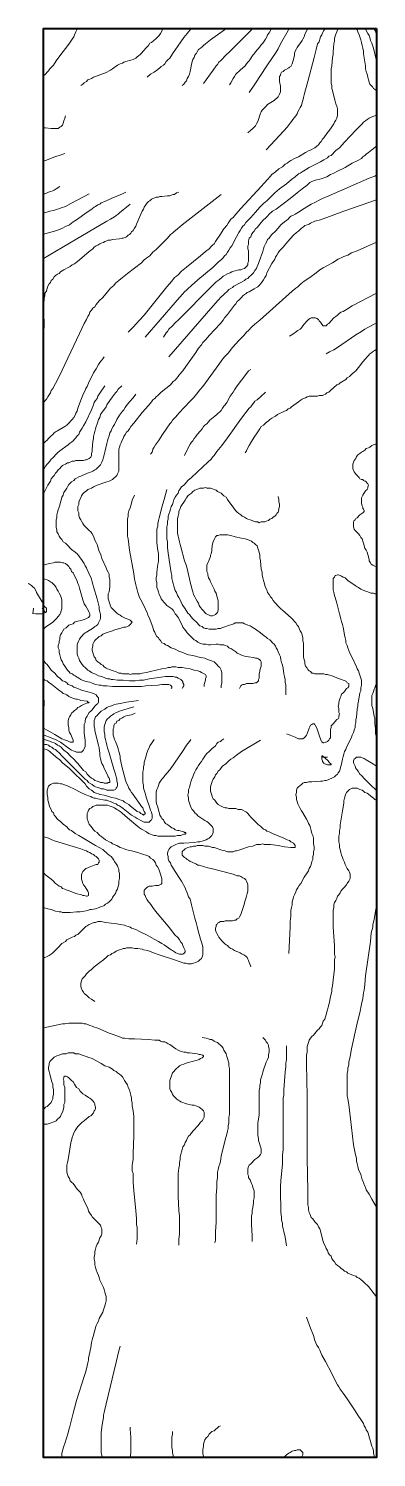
# Model space of a CAD drawing. Header units: millimetres. Extents: x -6 to 26, y -121 to 7.
import ezdxf

# ---------------------------------------------------------------- set-up
doc = ezdxf.new("R2010")
doc.units = ezdxf.units.MM
doc.header["$MEASUREMENT"] = 0
doc.layers.add('Layer 1', color=7, linetype='Continuous', lineweight=0)

# ---------------------------------------------------------------- blocks, each defined once
blk = doc.blocks.new('Block_0')
at = {"layer": 'Layer 1', "color": 250, "lineweight": 13, "true_color": 0x231f20}
for p, q in [((-5.6, -42.53), (-5.62, -42.55)), ((-5.16, -44.75), (-5.22, -45.26)), ((-4.39, -44.75), (-4.08, -45.13)), ((21.32, -58.15), (20.81, -58.15)), ((-4.27, -88.06), (-4.27, -87.68))]:
    blk.add_line(p, q, dxfattribs=at)
for points in [[(-4.27, 3.13), (-4.08, 3.26), (-3.95, 3.45), (-3.82, 3.57), (-3.7, 3.76), (-3.38, 4.08), (-3.13, 4.46), (-2.62, 5.16), (-2.17, 5.73), (-1.92, 6.05), (-1.79, 6.24), (-1.67, 6.43), (-1.54, 6.62), (-1.47, 6.81), (-1.35, 7.07), (-1.2, 7.37)], [(-0.9, 2.24), (-0.71, 2.37), (-0.59, 2.49), (-0.4, 2.62), (-0.27, 2.75), (-0.08, 2.81), (0.05, 2.88), (0.24, 3), (0.43, 3.07), (1.13, 3.32), (1.32, 3.38), (1.45, 3.45), (1.64, 3.57), (1.76, 3.64), (1.95, 3.76), (2.4, 4.08), (2.53, 4.15), (2.65, 4.21), (2.84, 4.27), (2.97, 4.34), (3.16, 4.4), (3.61, 4.53), (3.8, 4.59), (3.92, 4.65), (4.05, 4.72), (4.18, 4.84), (4.3, 4.91), (4.43, 5.03), (4.56, 5.16), (4.94, 5.61), (5.07, 5.73), (5.19, 5.86), (5.32, 6.05), (5.45, 6.11), (5.89, 6.49), (6.02, 6.62), (6.15, 6.75), (6.27, 6.94), (6.4, 7.13), (6.46, 7.32), (6.49, 7.37)], [(3.35, -19.92), (3.8, -19.48), (4.11, -19.16), (4.37, -18.84), (4.81, -18.4), (6.84, -15.86), (7.29, -15.35), (7.54, -15.03), (7.73, -14.9), (7.86, -14.78), (8.18, -14.46), (8.62, -14.08), (9.89, -13.06), (10.34, -12.68), (10.65, -12.43), (10.84, -12.24), (10.97, -12.11), (11.1, -11.98), (11.23, -11.79), (11.35, -11.6), (11.61, -11.22), (11.99, -10.65), (12.24, -10.33), (12.37, -10.14), (12.5, -9.95), (12.62, -9.76), (12.81, -9.63), (13.07, -9.32), (13.51, -8.81), (15.35, -6.84), (15.61, -6.52), (15.92, -6.21), (16.18, -5.89), (16.31, -5.76), (16.62, -5.51), (16.94, -5.25), (17.26, -5.06), (17.51, -4.81), (17.7, -4.74), (17.83, -4.62), (18.02, -4.49), (18.34, -4.3), (18.72, -4.17), (19.35, -3.79), (19.67, -3.6), (19.86, -3.54), (20.05, -3.41), (20.18, -3.35), (20.37, -3.22), (20.5, -3.09), (20.62, -2.9), (20.75, -2.78), (20.88, -2.59), (21, -2.46), (21.26, -2.08), (21.51, -1.76), (21.64, -1.57), (21.77, -1.38), (21.89, -1.19), (21.96, -1.06), (22.08, -0.87), (22.15, -0.68), (22.21, -0.43), (22.21, -0.24), (22.21, -0.11), (22.21, 0.14), (22.15, 0.4), (22.08, 0.59), (22.02, 0.84), (21.83, 1.54), (21.77, 1.8), (21.7, 1.99), (21.7, 2.24), (21.64, 2.43), (21.64, 2.62), (21.64, 2.88), (21.64, 3.07), (21.64, 3.32), (21.64, 3.57), (21.64, 3.76), (21.7, 4.02), (21.77, 4.78), (21.83, 5.03), (21.83, 5.29), (21.89, 5.99), (21.96, 6.24), (21.96, 6.49), (22.02, 6.69), (22.08, 6.88), (22.15, 7.07), (22.21, 7.26), (22.32, 7.37)], [(5.07, 3), (5.38, 3.26), (5.7, 3.45), (6.02, 3.7), (6.21, 3.83), (6.34, 3.95), (6.53, 4.08), (6.65, 4.21), (6.78, 4.4), (6.91, 4.53), (7.1, 4.72), (7.35, 5.1), (8.11, 6.18), (8.37, 6.56), (8.69, 6.94), (8.81, 7.07), (8.94, 7.26), (9.05, 7.37)], [(8.24, 2.24), (8.37, 2.37), (8.49, 2.56), (8.62, 2.68), (8.69, 2.88), (8.81, 3.07), (8.88, 3.26), (8.94, 3.51), (9.07, 4.15), (9.13, 4.4), (9.19, 4.59), (9.32, 4.78), (9.38, 4.97), (9.51, 5.16), (9.57, 5.29), (9.7, 5.48), (9.89, 5.61), (10.02, 5.73), (10.15, 5.86), (10.34, 5.99), (10.78, 6.37), (12.05, 7.26), (12.23, 7.37)], [(10.15, 2.43), (11.03, 3.64), (11.29, 4.02), (11.42, 4.15), (11.54, 4.34), (11.67, 4.46), (11.86, 4.65), (12.11, 4.91), (12.56, 5.35), (13.45, 6.24), (13.89, 6.69), (14.15, 6.94), (14.34, 7.13), (14.46, 7.26), (14.54, 7.37)], [(12.5, 2.3), (12.62, 2.49), (12.81, 2.88), (12.94, 3.07), (13.07, 3.26), (13.19, 3.38), (13.32, 3.51), (13.45, 3.64), (13.89, 4.02), (14.02, 4.21), (14.15, 4.34), (14.27, 4.46), (14.59, 4.97), (14.72, 5.1), (14.84, 5.29), (15.23, 5.73), (15.35, 5.92), (15.48, 6.05), (15.61, 6.24), (15.73, 6.43), (15.86, 6.62), (15.92, 6.81), (16.05, 7), (16.18, 7.19), (16.24, 7.37)], [(19.52, 7.37), (19.48, 7.26), (19.29, 6.88), (19.23, 6.62), (19.1, 6.43), (19.04, 6.3), (18.91, 6.11), (18.72, 5.86), (18.59, 5.67), (18.53, 5.54), (18.4, 5.35), (18.34, 5.16), (18.34, 4.97), (18.27, 4.59), (18.21, 4.4), (18.15, 4.21), (18.08, 4.08), (18.02, 3.95), (17.89, 3.89), (17.83, 3.83), (17.58, 3.7), (17.45, 3.64), (17.32, 3.51), (17.19, 3.45), (17.13, 3.32), (17.07, 3.19), (17, 3.07), (17, 2.94), (17, 2.81), (17, 2.62), (17.07, 2.18), (17.07, 1.99), (17.07, 1.8), (17.07, 1.67), (17, 1.48), (16.94, 1.35), (16.88, 1.22), (16.75, 1.1), (16.62, 1.03), (16.5, 0.91), (15.92, 0.53), (15.8, 0.4), (15.67, 0.27), (15.54, 0.14), (15.42, 0.02), (15.35, -0.11), (15.29, -0.24), (15.23, -0.43), (15.1, -0.81), (15.04, -1), (14.91, -1.19), (14.84, -1.38), (14.72, -1.51), (14.59, -1.63), (14.4, -1.76), (14.15, -2.01)], [(14.27, 1.61), (14.78, 2.37), (15.86, 4.02), (16.37, 4.78), (16.62, 5.16), (16.88, 5.54), (17.07, 5.99), (17.77, 7.19), (17.88, 7.37)], [(15.8, -3.54), (17.38, -1.82), (17.7, -1.51), (17.96, -1.13), (18.08, -1), (18.21, -0.81), (18.34, -0.62), (18.46, -0.49), (18.59, -0.3), (18.65, -0.11), (18.78, 0.08), (18.85, 0.27), (18.97, 0.46), (19.04, 0.72), (19.1, 0.91), (19.16, 1.16), (19.23, 1.41), (19.35, 1.86), (19.54, 2.62), (20.12, 4.78), (20.31, 5.48), (20.43, 5.99), (20.56, 6.18), (20.62, 6.43), (20.69, 6.62), (20.81, 6.81), (20.88, 7), (21, 7.19), (21.12, 7.37)], [(23.88, 7.37), (23.99, 7.26), (24.05, 7.07), (24.18, 6.81), (24.24, 6.62), (24.31, 6.37), (24.37, 6.11), (24.43, 5.86), (24.5, 5.61), (24.56, 5.35), (24.56, 5.1), (24.75, 4.02), (24.75, 3.76), (24.81, 3.51), (24.88, 3.26), (24.94, 3), (25, 2.75), (25.07, 2.56), (25.13, 2.37), (25.26, 2.24), (25.39, 2.11), (25.45, 1.99), (25.64, 1.86), (25.73, 1.77)], [(24.75, 7.37), (24.81, 7.19), (24.94, 6.94), (25.07, 6.75), (25.13, 6.56), (25.2, 6.3), (25.32, 6.05), (25.45, 5.61), (25.73, 4.48)], [(25.48, 7.37), (25.51, 7.32), (25.64, 7.13), (25.7, 6.94), (25.73, 6.9)], [(-4.27, -1.57), (-4.21, -1.57), (-4.08, -1.57), (-3.57, -1.63), (-3.38, -1.63), (-3.25, -1.63), (-3.06, -1.63), (-2.94, -1.63), (-2.81, -1.51), (-2.68, -1.44), (-2.55, -1.32), (-2.49, -1.13), (-2.43, -0.93), (-2.36, -0.68), (-2.3, -0.49)], [(4.88, -20.37), (7.61, -17.25), (7.99, -16.81), (8.3, -16.49), (8.43, -16.3), (8.62, -16.17), (8.75, -16.05), (9.07, -15.73), (9.64, -15.22), (11.03, -14.08), (11.48, -13.63), (11.8, -13.38), (11.92, -13.25), (12.05, -13.06), (12.18, -12.94), (12.3, -12.75), (12.43, -12.56), (12.56, -12.36), (12.69, -12.17), (13.13, -11.35), (13.32, -10.97), (13.45, -10.78), (13.57, -10.59), (13.7, -10.4), (13.83, -10.27), (13.96, -10.08), (14.08, -9.95), (14.4, -9.63), (14.84, -9.13), (15.23, -8.68), (15.54, -8.36), (15.86, -8.11), (15.99, -7.98), (16.31, -7.67), (16.56, -7.41), (17, -7.03), (17.64, -6.59), (18.08, -6.21), (18.4, -5.95), (18.72, -5.7), (18.85, -5.63), (19.04, -5.51), (19.35, -5.32), (19.67, -5.13), (20.69, -4.62), (21, -4.43), (21.32, -4.24), (21.45, -4.11), (21.64, -4.05), (21.77, -3.92), (21.96, -3.73), (22.08, -3.6), (22.4, -3.35), (22.85, -2.84), (23.86, -1.76), (24.31, -1.32), (24.43, -1.19), (24.56, -1.06), (24.75, -0.93), (24.88, -0.81), (25.07, -0.68), (25.2, -0.62), (25.39, -0.55), (25.58, -0.49), (25.7, -0.43), (25.73, -0.42)], [(6.53, -20.37), (6.78, -19.98), (6.91, -19.86), (7.03, -19.67), (7.35, -19.35), (7.61, -19.1), (7.92, -18.78), (10.84, -15.86), (11.29, -15.41), (11.48, -15.29), (11.61, -15.16), (11.8, -15.03), (11.92, -14.9), (12.05, -14.84), (12.24, -14.71), (12.37, -14.65), (12.56, -14.59), (12.69, -14.52), (12.88, -14.46), (13.32, -14.33), (13.51, -14.33), (13.64, -14.27), (13.83, -14.21), (13.96, -14.08), (14.02, -14.02), (14.15, -13.89), (14.15, -13.7), (14.21, -13.57), (14.21, -13.38), (14.21, -13.19), (14.21, -13), (14.21, -12.62), (14.15, -12.43), (14.15, -12.17), (14.21, -12.05), (14.21, -11.86), (14.21, -11.73), (14.27, -11.48), (14.4, -11.35), (14.46, -11.16), (14.59, -10.97), (14.72, -10.84), (14.84, -10.65), (14.97, -10.52), (15.23, -10.21), (15.48, -9.89), (15.8, -9.63), (15.92, -9.51), (16.05, -9.32), (16.37, -9.06), (16.69, -8.87), (17.96, -7.92), (18.59, -7.41), (19.04, -7.03), (19.48, -6.71), (19.61, -6.59), (19.73, -6.46), (19.86, -6.4), (20.05, -6.33), (20.24, -6.27), (20.75, -6.14), (20.94, -6.08), (21.07, -6.01), (21.26, -5.95), (21.58, -5.76), (21.89, -5.63), (22.21, -5.44), (22.91, -5.13), (23.54, -4.74), (24.05, -4.49), (24.37, -4.3), (24.5, -4.17), (24.69, -4.05), (24.81, -3.92), (25, -3.79), (25.32, -3.54), (25.73, -3.21)], [(-4.27, -4.56), (-4.08, -4.49), (-3.25, -4.17), (-2.68, -3.98), (-2.36, -3.86)], [(7.03, -22.14), (11.03, -17.57), (11.48, -17.06), (11.73, -16.75), (11.92, -16.62), (12.05, -16.49), (12.3, -16.24), (12.43, -16.11), (12.56, -16.05), (12.75, -15.92), (12.88, -15.79), (13, -15.73), (13.83, -15.29), (13.96, -15.16), (14.15, -15.1), (14.27, -14.97), (14.4, -14.84), (14.53, -14.71), (14.65, -14.59), (14.78, -14.4), (14.91, -14.21), (14.97, -14.02), (15.1, -13.76), (15.16, -13.57), (15.48, -12.68), (15.54, -12.43), (15.61, -12.24), (15.73, -11.98), (15.86, -11.79), (15.92, -11.6), (16.05, -11.48), (16.18, -11.29), (16.31, -11.16), (16.62, -10.84), (16.88, -10.59), (17.13, -10.27), (17.45, -10.02), (17.77, -9.76), (17.89, -9.63), (18.02, -9.51), (18.21, -9.44), (18.4, -9.32), (18.72, -9.13), (19.23, -8.81), (19.86, -8.43), (20.24, -8.24), (20.56, -8.05), (20.88, -7.92), (21.45, -7.67), (25.07, -6.08), (25.58, -5.89), (25.73, -5.81)], [(-4.27, -7.48), (-4.14, -7.48), (-3.95, -7.41), (-3.82, -7.35), (-3.63, -7.28), (-3.44, -7.22), (-3.32, -7.16), (-3.13, -7.03), (-2.81, -6.84)], [(7.92, -7.35), (7.73, -7.41), (7.54, -7.54), (7.42, -7.54), (7.22, -7.6), (7.1, -7.67), (6.91, -7.67), (6.4, -7.73), (6.21, -7.73), (6.08, -7.79), (5.89, -7.79), (5.76, -7.86), (5.57, -7.92), (5.45, -7.98), (5.32, -8.11), (5.19, -8.17), (5.07, -8.3), (4.94, -8.49), (4.81, -8.68), (4.75, -8.87), (4.62, -9.06), (4.49, -9.32), (4.24, -9.95), (4.11, -10.21), (4.05, -10.4), (3.92, -10.59), (3.8, -10.78), (3.67, -10.9), (3.61, -11.03), (3.48, -11.16), (3.35, -11.22), (3.22, -11.35), (3.1, -11.41), (2.91, -11.48), (2.78, -11.48), (2.59, -11.54), (1.95, -11.6), (1.76, -11.67), (1.57, -11.67), (1.45, -11.73), (1.26, -11.79), (1.13, -11.86), (0.94, -11.92), (0.81, -11.98), (0.62, -12.11), (0.49, -12.17), (0.3, -12.3), (0.18, -12.43), (-0.14, -12.68), (-1.03, -13.44), (-1.35, -13.7), (-1.54, -13.83), (-1.67, -13.89), (-1.86, -14.02), (-1.98, -14.08), (-2.43, -14.33), (-2.74, -14.52), (-2.87, -14.65), (-3, -14.71), (-3.19, -14.84), (-3.32, -14.97), (-3.44, -15.16), (-3.57, -15.29), (-3.63, -15.48), (-3.76, -15.6), (-3.89, -15.79), (-3.95, -15.98), (-4.01, -16.24), (-4.14, -16.43), (-4.14, -16.68), (-4.21, -16.87), (-4.21, -17.13), (-4.27, -17.32), (-4.27, -18.21), (-4.21, -18.91), (-4.21, -19.1), (-4.21, -19.35), (-4.21, -19.54), (-4.27, -19.73), (-4.27, -19.92)], [(-4.27, -11.14), (-4.14, -11.09), (-3.06, -10.78), (-2.55, -10.59), (-2.36, -10.46), (-2.24, -10.4), (-2.05, -10.33), (-1.92, -10.27), (-1.73, -10.14), (-1.6, -10.02), (-1.28, -9.82), (-0.33, -9.13), (-0.01, -8.94), (0.3, -8.68), (0.43, -8.62), (0.62, -8.49), (0.81, -8.43), (0.94, -8.3), (1.26, -8.17), (1.83, -7.92), (2.84, -7.48), (3.16, -7.35)], [(-4.27, -9.22), (-3.7, -9.06), (-3.38, -9), (-3.19, -8.94), (-3, -8.87), (-2.81, -8.81), (-2.68, -8.75), (-2.3, -8.62), (-1.79, -8.36), (-0.14, -7.48)], [(-4.27, -26.27), (-4.01, -25.95), (-3.89, -25.76), (-3.76, -25.57), (-3.63, -25.38), (-3.57, -25.19), (-3.44, -25), (-3.19, -24.56), (-2.87, -23.92), (-1.03, -20.05), (-0.59, -19.16), (-0.4, -18.78), (-0.27, -18.52), (-0.14, -18.33), (-0.08, -18.14), (0.05, -17.95), (0.18, -17.76), (0.37, -17.64), (0.49, -17.44), (0.75, -17.13), (1.07, -16.81), (1.51, -16.3), (1.76, -15.98), (2.08, -15.73), (2.21, -15.54), (2.53, -15.29), (2.84, -15.03), (3.29, -14.65), (4.56, -13.7), (4.81, -13.44), (5.13, -13.19), (5.32, -13.06), (5.57, -12.75), (5.89, -12.49), (6.91, -11.48), (7.16, -11.16), (7.35, -11.03), (7.48, -10.9), (7.8, -10.65), (8.24, -10.27), (11.73, -7.54)], [(-4.27, -13.32), (-3.76, -13), (-1.92, -11.92), (1.45, -9.95), (1.76, -9.76), (2.14, -9.57), (2.27, -9.44), (2.46, -9.32), (2.59, -9.19), (2.91, -8.94), (3.22, -8.68), (3.54, -8.43)], [(10.21, -51.8), (10.21, -51.61), (10.34, -51.23), (10.34, -51.1), (10.4, -50.97), (10.4, -50.85), (10.34, -50.72), (10.21, -50.66), (10.08, -50.59), (9.96, -50.53), (9.83, -50.46), (9.64, -50.4), (9.32, -50.34), (8.94, -50.21), (8.56, -50.15), (8.24, -50.08), (8.05, -50.08), (7.86, -50.08), (7.67, -50.02), (7.48, -50.02), (7.29, -50.02), (7.16, -50.08), (6.97, -50.08), (6.78, -50.15), (6.4, -50.21), (5.38, -50.46), (5, -50.53), (4.62, -50.59), (4.43, -50.66), (4.3, -50.66), (4.11, -50.66), (3.73, -50.66), (3.54, -50.72), (3.41, -50.66), (3.22, -50.66), (3.03, -50.66), (2.84, -50.66), (2.72, -50.59), (2.53, -50.59), (2.21, -50.46), (2.02, -50.4), (1.83, -50.34), (1.7, -50.27), (1.51, -50.21), (1.38, -50.15), (1.19, -50.02), (1.07, -49.89), (0.94, -49.83), (0.81, -49.7), (0.62, -49.58), (0.49, -49.45), (0.43, -49.26), (0.3, -49.13), (0.24, -48.94), (0.18, -48.75), (0.11, -48.56), (0.11, -48.37), (0.18, -48.18), (0.18, -47.99), (0.24, -47.86), (0.37, -47.67), (0.49, -47.54), (0.62, -47.42), (0.75, -47.29), (0.94, -47.23), (1.07, -47.1), (1.26, -47.04), (1.38, -46.97), (1.57, -46.91), (1.76, -46.85), (1.95, -46.78), (2.08, -46.72), (2.78, -46.53), (2.97, -46.46), (3.16, -46.46), (3.29, -46.4), (3.41, -46.34), (3.54, -46.21), (3.61, -46.15), (3.67, -46.08), (3.73, -46.02), (3.67, -45.96), (3.61, -45.89), (3.54, -45.83), (3.41, -45.77), (3.1, -45.64), (2.97, -45.58), (2.78, -45.51), (2.65, -45.38), (2.53, -45.32), (2.34, -45.19), (2.21, -45.07), (2.08, -44.94), (1.95, -44.81), (1.83, -44.69), (1.76, -44.56), (1.7, -44.37), (1.64, -44.18), (1.57, -43.92), (1.57, -43.73), (1.57, -43.48), (1.64, -43.29), (1.7, -42.84), (1.7, -42.59), (1.7, -42.34), (1.7, -42.15), (1.64, -41.96), (1.64, -41.7), (1.57, -41.51), (1.45, -41.32), (1.38, -41.13), (1, -40.3), (0.94, -40.05), (0.87, -39.86), (0.75, -39.67), (0.56, -39.03), (0.49, -38.84), (0.37, -38.65), (0.3, -38.46), (0.24, -38.27), (0.11, -38.08), (-0.01, -37.89), (-0.14, -37.76), (-0.59, -37.32), (-0.71, -37.13), (-0.84, -36.94), (-0.9, -36.81), (-1.03, -36.62), (-1.09, -36.43), (-1.09, -36.18), (-1.16, -35.99), (-1.16, -35.8), (-1.16, -35.61), (-1.09, -35.42), (-1.09, -35.22), (-1.03, -35.03), (-0.9, -34.84), (-0.84, -34.65), (-0.71, -34.46), (-0.59, -34.34), (-0.4, -34.21), (-0.27, -34.08), (-0.08, -34.02), (0.05, -33.95), (0.24, -33.83), (0.56, -33.7), (1.26, -33.45), (1.45, -33.38), (1.64, -33.32), (1.76, -33.26), (1.95, -33.19), (2.08, -33.07), (2.21, -32.94), (2.34, -32.81), (2.4, -32.68), (2.46, -32.56), (2.53, -32.43), (2.53, -32.24), (2.53, -32.05), (2.53, -31.8), (2.53, -31.35), (2.53, -31.1), (2.53, -30.84), (2.53, -30.65), (2.53, -30.46), (2.59, -30.27), (2.65, -30.08), (2.72, -29.89), (2.78, -29.7), (2.91, -29.51), (2.97, -29.32), (3.1, -29.13), (3.22, -28.94), (3.35, -28.81), (3.48, -28.62), (3.61, -28.43), (3.86, -28.11), (4.62, -27.16), (5.19, -26.53), (5.45, -26.21), (5.57, -26.02), (5.76, -25.89), (5.89, -25.76), (6.02, -25.64), (6.34, -25.32), (7.16, -24.68), (7.42, -24.37), (7.61, -24.24), (7.73, -24.11), (7.86, -23.92), (7.99, -23.73), (8.3, -23.41), (8.56, -23.03), (9.45, -21.76), (9.7, -21.38), (9.96, -21.06), (10.08, -20.87), (10.4, -20.56), (10.65, -20.24), (11.67, -19.16), (11.92, -18.84), (12.05, -18.65), (12.3, -18.33), (12.94, -17.51), (13.07, -17.38), (13.19, -17.19), (13.32, -17.06), (13.45, -16.94), (13.57, -16.81), (13.7, -16.68), (13.83, -16.56), (13.96, -16.49), (14.08, -16.37), (14.27, -16.3), (14.72, -16.05), (14.91, -15.92), (15.04, -15.86), (15.16, -15.73), (15.29, -15.6), (15.42, -15.41), (15.54, -15.22), (15.67, -15.03), (15.8, -14.84), (15.86, -14.59), (16.31, -13.76), (16.56, -13.38), (16.62, -13.19), (16.75, -13), (16.88, -12.81), (17, -12.62), (17.13, -12.49), (17.32, -12.3), (17.58, -11.98), (17.96, -11.54), (18.27, -11.22), (18.53, -10.97), (18.72, -10.84), (18.85, -10.71), (18.97, -10.59), (19.16, -10.46), (19.29, -10.33), (19.48, -10.27), (19.67, -10.21), (19.8, -10.14), (20.18, -9.95), (20.69, -9.82), (22.78, -9.06), (25.73, -8.03)], [(5.38, -30.91), (5.51, -30.72), (5.57, -30.46), (5.7, -30.27), (5.83, -30.08), (6.08, -29.7), (6.46, -29.13), (6.84, -28.56), (7.1, -28.18), (7.22, -28.05), (7.35, -27.86), (7.67, -27.54), (7.92, -27.22), (8.94, -26.14), (9.26, -25.83), (9.51, -25.51), (9.83, -25.13), (10.08, -24.81), (11.54, -22.84), (11.8, -22.46), (12.05, -22.14), (12.37, -21.83), (12.75, -21.32), (13.32, -20.68), (13.77, -20.24), (14.02, -19.92), (14.21, -19.79), (14.46, -19.48), (14.78, -19.22), (15.23, -18.84), (17.58, -16.75), (18.15, -16.24), (18.46, -15.98), (18.65, -15.86), (18.91, -15.6), (19.23, -15.35), (19.73, -15.03), (20.31, -14.59), (20.62, -14.33), (20.94, -14.14), (21.32, -13.95), (21.77, -13.7), (22.27, -13.38), (22.66, -13.19), (22.78, -13.13), (23.16, -13), (23.48, -12.81), (23.99, -12.62), (25.73, -11.85)], [(17.89, -20.3), (18.21, -20.11), (18.53, -19.86), (18.65, -19.79), (18.85, -19.67), (18.97, -19.54), (19.1, -19.35), (19.23, -19.22), (19.42, -18.97), (19.48, -18.91), (19.61, -18.78), (19.73, -18.71), (19.86, -18.65), (19.99, -18.65), (20.12, -18.65), (20.24, -18.65), (20.37, -18.71), (20.5, -18.78), (20.56, -18.91), (20.69, -19.03), (20.81, -19.22), (20.94, -19.35), (21, -19.35), (21.07, -19.35), (21.19, -19.35), (21.32, -19.22), (21.45, -19.16), (21.89, -18.65), (22.08, -18.52), (22.21, -18.4), (22.34, -18.27), (22.53, -18.14), (22.72, -18.08), (23.04, -17.89), (23.54, -17.57), (25.73, -16.43)], [(21.19, -21.89), (21.51, -21.7), (21.89, -21.51), (22.21, -21.32), (23.86, -20.18), (24.37, -19.86), (24.69, -19.67), (25, -19.48), (25.51, -19.22), (25.73, -19.12)], [(13.89, -30.78), (14.02, -30.59), (14.15, -30.34), (14.27, -30.14), (14.46, -29.76), (14.72, -29.38), (14.97, -29), (15.1, -28.81), (15.23, -28.62), (15.35, -28.43), (15.54, -28.3), (15.67, -28.18), (15.8, -28.05), (15.99, -27.92), (16.11, -27.8), (16.31, -27.67), (16.5, -27.54), (16.62, -27.48), (16.81, -27.35), (17.45, -27.03), (17.64, -26.97), (17.77, -26.84), (17.96, -26.78), (18.08, -26.65), (18.72, -26.21), (18.85, -26.08), (19.04, -25.95), (19.16, -25.89), (19.35, -25.83), (19.48, -25.76), (19.67, -25.7), (19.8, -25.7), (19.99, -25.7), (20.31, -25.7), (20.43, -25.7), (20.56, -25.64), (20.69, -25.64), (20.88, -25.64), (21, -25.57), (21.13, -25.51), (21.26, -25.38), (21.45, -25.32), (21.58, -25.19), (22.15, -24.68), (22.34, -24.62), (22.46, -24.49), (22.97, -24.18), (23.1, -24.05), (23.29, -23.92), (23.42, -23.79), (23.54, -23.67), (23.73, -23.54), (23.86, -23.41), (24.12, -23.1), (24.5, -22.59), (24.75, -22.33), (24.88, -22.14), (25, -22.02), (25.13, -21.89), (25.32, -21.76), (25.45, -21.64), (25.58, -21.57), (25.73, -21.45)], [(-4.27, -29.99), (-4.21, -29.89), (-4.08, -29.76), (-3.95, -29.64), (-3.82, -29.51), (-3.7, -29.38), (-3.57, -29.26), (-3.44, -29.13), (-3.32, -29), (-3.13, -28.87), (-3, -28.81), (-2.36, -28.43), (-2.17, -28.3), (-2.05, -28.18), (-1.92, -28.05), (-1.79, -27.92), (-1.67, -27.8), (-1.54, -27.6), (-1.41, -27.41), (-1.35, -27.22), (-1.22, -27.03), (-1.16, -26.78), (-0.84, -25.89), (-0.65, -25.45), (-0.52, -25.19), (-0.46, -25), (-0.33, -24.81), (-0.14, -24.37), (0.05, -23.99), (0.24, -23.6), (0.49, -23.22), (0.68, -22.84), (0.81, -22.65), (0.94, -22.52), (1.07, -22.33), (1.19, -22.14)], [(8.43, -31.03), (8.75, -30.4), (8.94, -30.02), (9.07, -29.83), (9.19, -29.7), (9.32, -29.51), (9.45, -29.32), (9.57, -29.13), (9.89, -28.81), (10.02, -28.62), (10.15, -28.43), (10.27, -28.3), (10.46, -28.18), (10.59, -27.99), (10.72, -27.86), (11.16, -27.48), (11.35, -27.35), (11.48, -27.22), (11.61, -27.1), (11.73, -26.97), (11.86, -26.78), (11.99, -26.59), (12.11, -26.46), (12.24, -26.27), (12.56, -25.7), (12.81, -25.32), (12.94, -25.13), (13.19, -24.75), (13.57, -24.24), (13.96, -23.73), (14.21, -23.41), (14.4, -23.29)], [(-4.27, -34.46), (-3.89, -33.7), (-3.63, -33.32), (-3.57, -33.13), (-3.44, -32.94), (-3.32, -32.81), (-3.19, -32.62), (-3.06, -32.49), (-2.94, -32.3), (-2.81, -32.18), (-2.68, -32.05), (-2.55, -31.92), (-2.43, -31.86), (-2.3, -31.8), (-2.11, -31.67), (-1.98, -31.67), (-1.86, -31.61), (-1.67, -31.54), (-1.47, -31.54), (-1.35, -31.48), (-0.84, -31.48), (-0.65, -31.48), (-0.52, -31.41), (-0.4, -31.41), (-0.27, -31.35), (-0.14, -31.29), (-0.01, -31.16), (0.05, -31.03), (0.05, -30.84), (0.11, -30.65), (0.11, -30.46), (0.18, -29.76), (0.24, -29.51), (0.24, -29.32), (0.3, -29.07), (0.37, -28.87), (0.43, -28.62), (0.49, -28.43), (0.56, -28.18), (0.62, -27.99), (0.68, -27.8), (0.81, -27.6), (0.87, -27.35), (1, -27.16), (1.13, -26.97), (1.38, -26.65), (1.45, -26.46), (1.7, -26.08), (1.95, -25.76), (2.21, -25.38), (2.34, -25.26), (2.46, -25.06), (2.78, -24.75)], [(-4.27, -32.29), (-4.21, -32.18), (-4.08, -31.99), (-3.95, -31.8), (-3.82, -31.67), (-3.7, -31.54), (-3.57, -31.35), (-3.44, -31.22), (-3.32, -31.1), (-3.19, -30.97), (-3.06, -30.84), (-2.94, -30.72), (-2.81, -30.59), (-2.05, -30.08), (-1.92, -29.95), (-1.73, -29.83), (-1.6, -29.7), (-1.47, -29.57), (-1.35, -29.45), (-1.22, -29.26), (-1.09, -29.13), (-1.03, -28.94), (-0.9, -28.75), (-0.78, -28.56), (-0.65, -28.37), (-0.46, -27.99), (0.05, -26.91), (0.24, -26.46), (0.3, -26.27), (0.43, -26.08), (0.56, -25.89), (0.62, -25.7), (0.87, -25.32), (1.26, -24.75)], [(8.24, -51.99), (8.3, -51.86), (8.37, -51.73), (8.37, -51.61), (8.3, -51.48), (8.3, -51.35), (8.24, -51.29), (8.11, -51.16), (7.99, -51.1), (7.86, -51.04), (7.73, -50.97), (7.61, -50.97), (7.42, -50.91), (7.29, -50.91), (7.1, -50.91), (6.91, -50.91), (6.72, -50.91), (6.34, -50.97), (5.26, -51.1), (4.75, -51.23), (4.37, -51.23), (3.99, -51.29), (3.8, -51.29), (3.48, -51.29), (2.91, -51.23), (2.4, -51.23), (2.02, -51.16), (1.83, -51.16), (1.7, -51.1), (1.51, -51.1), (1.32, -51.04), (1, -50.91), (0.68, -50.85), (0.49, -50.72), (0.37, -50.66), (0.18, -50.59), (0.05, -50.53), (-0.14, -50.4), (-0.27, -50.34), (-0.4, -50.21), (-0.52, -50.08), (-0.65, -49.96), (-0.78, -49.83), (-0.9, -49.64), (-1.03, -49.45), (-1.09, -49.26), (-1.16, -49.07), (-1.22, -48.88), (-1.22, -48.69), (-1.22, -48.5), (-1.22, -48.24), (-1.22, -48.05), (-1.16, -47.86), (-1.09, -47.67), (-1.03, -47.54), (-0.9, -47.35), (-0.78, -47.23), (-0.65, -47.1), (-0.52, -46.97), (-0.4, -46.91), (0.24, -46.53), (0.37, -46.4), (0.49, -46.34), (0.62, -46.21), (0.68, -46.08), (0.75, -45.96), (0.81, -45.83), (0.87, -45.7), (0.87, -45.51), (0.87, -45.32), (0.81, -45.07), (0.75, -44.88), (0.75, -44.62), (0.56, -43.92), (0.24, -42.84), (0.18, -42.59), (0.11, -42.4), (0.05, -42.15), (-0.01, -41.96), (-0.14, -41.7), (-0.2, -41.51), (-0.33, -41.32), (-0.4, -41.13), (-0.52, -40.94), (-0.59, -40.75), (-0.71, -40.56), (-0.84, -40.37), (-0.97, -40.24), (-1.09, -40.05), (-1.22, -39.86), (-1.41, -39.73), (-1.73, -39.48), (-2.17, -39.03), (-2.3, -38.91), (-2.49, -38.78), (-2.62, -38.59), (-2.74, -38.46), (-2.87, -38.27), (-2.94, -38.08), (-3.06, -37.89), (-3.06, -37.7), (-3.13, -37.51), (-3.13, -37.26), (-3.13, -37.07), (-3.13, -36.81), (-3.06, -36.62), (-3.06, -36.37), (-3, -36.11), (-2.94, -35.92), (-2.87, -35.67), (-2.81, -35.48), (-2.74, -35.22), (-2.68, -35.03), (-2.62, -34.78), (-2.49, -34.59), (-2.43, -34.34), (-2.3, -34.15), (-2.17, -33.95), (-2.11, -33.83), (-1.98, -33.64), (-1.86, -33.51), (-1.73, -33.38), (-1.54, -33.26), (-1.41, -33.13), (-1.28, -33.07), (-1.09, -32.94), (-0.9, -32.88), (-0.78, -32.81), (-0.14, -32.56), (0.05, -32.49), (0.18, -32.43), (0.37, -32.3), (0.49, -32.24), (0.62, -32.11), (0.75, -31.99), (0.87, -31.86), (0.94, -31.73), (1, -31.61), (1.07, -31.41), (1.13, -31.16), (1.19, -30.97), (1.26, -30.72), (1.45, -29.95), (1.51, -29.7), (1.57, -29.51), (1.64, -29.26), (1.7, -29), (1.83, -28.81), (1.89, -28.62), (2.02, -28.43), (2.14, -28.24), (2.34, -27.8), (2.59, -27.41), (2.84, -27.03), (2.97, -26.91), (3.1, -26.72), (3.22, -26.53), (3.48, -26.21), (3.8, -25.83), (4.05, -25.51)], [(17.58, -52.56), (17.58, -52.37), (17.58, -52.12), (17.58, -51.93), (17.58, -51.67), (17.51, -51.42), (17.51, -51.16), (17.45, -50.91), (17.38, -50.66), (17.32, -50.15), (17.26, -49.89), (17.19, -49.64), (17.13, -49.39), (17.07, -49.13), (17, -48.94), (16.88, -48.69), (16.81, -48.5), (16.69, -48.31), (16.62, -48.18), (16.5, -47.99), (16.37, -47.86), (16.24, -47.73), (16.11, -47.61), (15.92, -47.48), (15.8, -47.35), (15.61, -47.23), (15.29, -46.97), (14.84, -46.65), (14.53, -46.46), (14.34, -46.34), (14.15, -46.27), (14.02, -46.21), (13.83, -46.15), (13.7, -46.08), (13.51, -46.08), (13.32, -46.08), (13.19, -46.08), (13, -46.08), (12.88, -46.15), (12.69, -46.21), (12.5, -46.27), (11.99, -46.46), (11.8, -46.53), (11.67, -46.59), (11.48, -46.59), (11.29, -46.65), (11.16, -46.65), (10.97, -46.65), (10.78, -46.65), (10.65, -46.65), (10.46, -46.59), (10.34, -46.59), (10.15, -46.53), (10.02, -46.4), (9.83, -46.34), (9.7, -46.21), (9.57, -46.08), (9.45, -45.96), (9.32, -45.83), (9.19, -45.7), (9, -45.51), (8.88, -45.32), (8.75, -45.19), (8.49, -44.81), (8.24, -44.43), (8.05, -43.99), (7.92, -43.8), (7.8, -43.61), (7.73, -43.35), (7.61, -43.16), (7.54, -42.97), (7.48, -42.78), (7.42, -42.53), (7.35, -42.34), (7.29, -42.08), (7.29, -41.83), (7.22, -41.57), (7.1, -40.81), (6.97, -39.8), (6.91, -39.29), (6.91, -39.03), (6.91, -38.78), (6.84, -38.53), (6.84, -38.27), (6.84, -38.02), (6.84, -37.7), (6.84, -37.45), (6.91, -37.19), (6.91, -36.94), (6.97, -36.75), (6.97, -36.49), (7.03, -36.3), (7.1, -36.05), (7.16, -35.86), (7.22, -35.61), (7.35, -35.42), (7.42, -35.22), (7.48, -34.97), (7.61, -34.78), (7.73, -34.59), (7.86, -34.4), (7.92, -34.21), (8.05, -34.02), (8.18, -33.83), (8.37, -33.7), (8.49, -33.57), (8.75, -33.26), (9.07, -33), (10.08, -32.05), (10.53, -31.61), (10.84, -31.35), (10.97, -31.16), (11.1, -31.03), (11.35, -30.65), (11.8, -30.14), (12.3, -29.45), (13.57, -27.67), (13.96, -27.16), (14.27, -26.78), (14.4, -26.65), (14.53, -26.46), (14.65, -26.33), (14.78, -26.14), (14.97, -26.02), (15.29, -25.76), (15.73, -25.32)], [(25.73, -41.04), (25.51, -40.94), (25.39, -40.88), (25.26, -40.81), (25.2, -40.69), (25.07, -40.5), (25.07, -40.37), (24.94, -39.92), (24.88, -39.73), (24.81, -39.54), (24.69, -39.35), (24.56, -38.91), (24.5, -38.72), (24.43, -38.53), (24.31, -38.4), (24.24, -38.21), (24.12, -38.08), (23.93, -37.89), (23.8, -37.76), (23.73, -37.64), (23.67, -37.45), (23.67, -37.32), (23.67, -37.13), (23.67, -37), (23.73, -36.88), (23.8, -36.81), (23.86, -36.69), (23.99, -36.62), (24.18, -36.43), (24.24, -36.37), (24.5, -36.18), (24.56, -36.11), (24.62, -36.05), (24.62, -35.99), (24.56, -35.86), (24.5, -35.8), (24.5, -35.67), (24.43, -35.54), (24.37, -35.35), (24.37, -35.22), (24.37, -35.03), (24.37, -34.84), (24.43, -34.72), (24.5, -34.59), (24.75, -34.21), (24.88, -34.08), (24.94, -33.95), (24.94, -33.83), (25, -33.7), (24.94, -33.57), (24.88, -33.51), (24.81, -33.38), (24.75, -33.32), (24.69, -33.32), (24.56, -33.26), (24.5, -33.19), (24.37, -33.19), (24.24, -33.13), (24.18, -33), (24.05, -32.88), (23.93, -32.75), (23.8, -32.62), (23.73, -32.49), (23.67, -32.37), (23.61, -32.18), (23.61, -31.99), (23.61, -31.8), (23.67, -31.61), (23.73, -31.48), (23.86, -31.29), (23.93, -31.1), (24.05, -30.97), (24.24, -30.84), (24.37, -30.72), (24.5, -30.65), (24.69, -30.53), (24.81, -30.4), (25, -30.34), (25.13, -30.27), (25.32, -30.14), (25.45, -30.08), (25.64, -30.02), (25.73, -30.02)], [(11.73, -51.93), (11.73, -51.73), (11.8, -51.48), (11.8, -51.29), (11.8, -51.04), (11.8, -50.78), (11.8, -50.59), (11.73, -50.34), (11.67, -50.21), (11.61, -50.08), (11.48, -49.96), (11.35, -49.83), (11.23, -49.7), (11.1, -49.58), (10.97, -49.51), (10.78, -49.45), (10.59, -49.39), (10.4, -49.32), (10.27, -49.26), (9.89, -49.19), (9.19, -49), (8.81, -48.94), (8.62, -48.88), (8.3, -48.75), (7.92, -48.62), (7.61, -48.43), (7.22, -48.31), (6.91, -48.12), (6.72, -48.05), (6.59, -47.92), (6.4, -47.86), (6.27, -47.67), (6.15, -47.54), (6.08, -47.42), (5.95, -47.29), (5.83, -47.1), (5.76, -46.91), (5.64, -46.72), (5.57, -46.46), (5.26, -45.58), (5.13, -45.38), (5.07, -45.13), (4.94, -44.94), (4.88, -44.75), (4.49, -43.99), (4.37, -43.8), (4.3, -43.54), (4.24, -43.35), (4.18, -43.1), (4.11, -42.91), (4.05, -42.65), (3.99, -42.4), (3.92, -42.15), (3.86, -41.64), (3.48, -39.54), (3.41, -39.03), (3.35, -38.53), (3.29, -38.27), (3.29, -38.02), (3.29, -37.76), (3.29, -37.51), (3.29, -37.26), (3.29, -37), (3.29, -36.75), (3.35, -36.49), (3.35, -36.24), (3.41, -35.99), (3.54, -35.73), (3.61, -35.54), (3.73, -35.03), (3.92, -34.59)], [(13.38, -51.99), (13.45, -51.86), (13.51, -51.73), (13.57, -51.67), (13.7, -51.61), (13.83, -51.61), (14.02, -51.54), (14.46, -51.54), (14.59, -51.54), (14.78, -51.48), (14.91, -51.48), (14.97, -51.42), (15.1, -51.29), (15.1, -51.16), (15.16, -51.04), (15.16, -50.66), (15.23, -50.46), (15.23, -50.34), (15.35, -49.96), (15.35, -49.83), (15.35, -49.7), (15.35, -49.58), (15.29, -49.45), (15.23, -49.39), (15.1, -49.32), (14.97, -49.26), (14.84, -49.26), (14.65, -49.19), (14.21, -49.13), (13.83, -49.07), (13.7, -49), (13.51, -48.94), (13.38, -48.88), (13.19, -48.81), (13.07, -48.69), (12.62, -48.37), (12.43, -48.31), (12.3, -48.18), (12.11, -48.12), (11.99, -48.05), (11.8, -48.05), (11.61, -48.05), (11.48, -47.99), (11.29, -47.99), (10.78, -48.05), (10.59, -48.05), (10.4, -47.99), (10.27, -47.99), (10.08, -47.99), (9.89, -47.92), (9.76, -47.86), (9.64, -47.8), (9.45, -47.67), (9.32, -47.61), (9.19, -47.48), (9.07, -47.35), (8.94, -47.23), (8.81, -47.1), (8.69, -46.97), (8.56, -46.78), (8.43, -46.65), (8.3, -46.46), (8.24, -46.27), (7.86, -45.58), (7.73, -45.38), (7.61, -45.26), (7.54, -45.13), (7.42, -44.94), (7.29, -44.81), (6.84, -44.5), (6.72, -44.37), (6.59, -44.24), (6.46, -44.05), (6.34, -43.92), (6.27, -43.73), (6.15, -43.54), (6.08, -43.29), (6.02, -43.1), (5.95, -42.91), (5.95, -42.72), (5.95, -42.46), (5.89, -42.27), (5.89, -42.02), (5.95, -41.77), (5.95, -41.51), (6.02, -40.81), (6.08, -40.56), (6.08, -40.3), (6.08, -40.05), (6.08, -39.8), (6.02, -39.61), (5.95, -38.84), (5.95, -38.59), (5.95, -38.34), (5.95, -38.08), (5.95, -37.83), (5.95, -37.64), (6.02, -37.38), (6.02, -37.13), (6.08, -36.88), (6.15, -36.62), (6.27, -36.18), (6.4, -35.67), (6.59, -34.97), (6.72, -34.53), (6.84, -34.08)], [(17.64, -56.05), (17.77, -56.12), (17.96, -56.18), (18.4, -56.37), (18.53, -56.43), (18.72, -56.5), (18.85, -56.5), (18.97, -56.5), (19.1, -56.5), (19.23, -56.43), (19.35, -56.31), (19.42, -56.18), (19.48, -56.05), (19.67, -55.54), (19.73, -55.42), (19.8, -55.29), (19.92, -55.23), (19.99, -55.16), (20.12, -55.16), (20.18, -55.23), (20.24, -55.35), (20.37, -55.54), (20.43, -55.74), (20.62, -56.37), (20.69, -56.5), (20.75, -56.69), (20.81, -56.81), (20.88, -56.81), (20.94, -56.88), (21, -56.88), (21.13, -56.81), (21.19, -56.81), (21.32, -56.75), (21.39, -56.69), (21.45, -56.62), (21.51, -56.5), (21.58, -56.43), (21.58, -56.31), (21.58, -56.18), (21.58, -55.93), (21.58, -55.8), (21.58, -55.67), (21.64, -55.48), (21.64, -55.35), (21.77, -55.23), (21.83, -55.16), (22.15, -54.78), (22.27, -54.72), (22.34, -54.59), (22.34, -54.47), (22.4, -54.27), (22.34, -54.15), (22.34, -53.77), (22.27, -53.58), (22.34, -53.39), (22.34, -53.2), (22.4, -53), (22.46, -52.81), (22.53, -52.69), (22.59, -52.5), (22.72, -52.37), (22.85, -52.24), (23.04, -51.99), (23.16, -51.93), (23.23, -51.8), (23.23, -51.73), (23.23, -51.67), (23.23, -51.54), (23.1, -51.48), (23.04, -51.35), (22.91, -51.29), (22.72, -51.23), (22.59, -51.16), (22.21, -51.04), (21.89, -50.91), (21.7, -50.85), (21.51, -50.78), (21.32, -50.72), (21.13, -50.72), (21, -50.66), (20.81, -50.66), (20.62, -50.66), (20.37, -50.66), (20.18, -50.66), (20.05, -50.59), (19.92, -50.59), (19.8, -50.46), (19.67, -50.4), (19.54, -50.27), (19.48, -50.15), (19.35, -49.96), (19.29, -49.77), (19.29, -49.58), (19.23, -49.39), (19.16, -49.13), (19.16, -48.88), (19.16, -48.62), (19.16, -48.18), (19.16, -47.92), (19.1, -47.67), (19.1, -47.42), (19.04, -47.16), (18.97, -46.97), (18.85, -46.78), (18.78, -46.59), (18.72, -46.4), (18.59, -46.27), (18.46, -46.08), (18.34, -45.96), (18.21, -45.77), (18.08, -45.64), (17.77, -45.38), (17.26, -44.94), (17.13, -44.81), (17, -44.69), (16.81, -44.5), (16.69, -44.37), (16.56, -44.24), (16.43, -44.05), (16.31, -43.86), (16.18, -43.73), (16.05, -43.54), (15.92, -43.35), (15.86, -43.1), (15.73, -42.91), (15.67, -42.72), (15.61, -42.46), (15.54, -42.27), (15.48, -42.02), (15.42, -41.77), (15.42, -41.51), (15.35, -41.26), (15.29, -40.5), (15.23, -40.24), (15.23, -39.99), (15.16, -39.73), (15.1, -39.54), (15.04, -39.35), (14.97, -39.16), (14.84, -39.03), (14.72, -38.91), (14.59, -38.84), (14.46, -38.72), (14.27, -38.65), (14.08, -38.59), (13.89, -38.53), (13.57, -38.46), (13, -38.34), (12.62, -38.21), (12.3, -38.15), (12.11, -38.15), (11.92, -38.15), (11.8, -38.15), (11.61, -38.15), (11.48, -38.21), (11.35, -38.21), (11.23, -38.34), (11.16, -38.46), (11.1, -38.59), (11.03, -38.78), (10.97, -38.97), (10.91, -39.42), (10.91, -39.61), (10.84, -39.86), (10.78, -39.99), (10.78, -40.11), (10.59, -40.56), (10.53, -40.69), (10.46, -40.88), (10.46, -41.07), (10.46, -41.32), (10.46, -41.45), (10.53, -41.64), (10.53, -41.77), (10.59, -42.02), (10.72, -42.21), (10.78, -42.4), (11.1, -43.04), (11.16, -43.23), (11.29, -43.42), (11.35, -43.67), (11.42, -43.86), (11.48, -44.11), (11.48, -44.31), (11.48, -44.56), (11.48, -44.75), (11.48, -44.94), (11.42, -45.13), (11.29, -45.26), (11.23, -45.32), (11.1, -45.38), (10.97, -45.45), (10.91, -45.45), (10.78, -45.45), (10.65, -45.38), (10.53, -45.32), (10.4, -45.26), (10.27, -45.13), (10.15, -45), (10.02, -44.88), (9.89, -44.69), (9.76, -44.5), (9.7, -44.31), (9.57, -44.11), (9.45, -43.92), (9.38, -43.73), (9.26, -43.54), (9.19, -43.29), (9.13, -43.1), (9.07, -42.84), (9, -42.65), (8.94, -42.4), (8.75, -41.45), (8.62, -40.94), (8.43, -40.5), (8.11, -39.23), (8.05, -39.03), (7.99, -38.78), (7.92, -38.53), (7.86, -38.27), (7.8, -38.02), (7.8, -37.83), (7.8, -37.57), (7.8, -37.38), (7.8, -37.19), (7.8, -36.94), (7.8, -36.69), (7.86, -36.49), (7.92, -36.24), (7.92, -36.05), (8.05, -35.8), (8.11, -35.61), (8.24, -35.42), (8.37, -35.22), (8.49, -35.03), (8.62, -34.84), (8.75, -34.65), (8.88, -34.53), (9.07, -34.4), (9.19, -34.27), (9.38, -34.15), (9.51, -34.08), (9.7, -34.02), (9.83, -33.95), (9.96, -33.95), (10.15, -33.95), (10.34, -33.89), (10.46, -33.95), (10.65, -33.95), (10.78, -33.95), (10.97, -34.02), (11.1, -34.08), (11.29, -34.15), (11.42, -34.27), (11.61, -34.34), (11.73, -34.4), (11.86, -34.53), (11.99, -34.65), (12.18, -34.78), (12.3, -34.97), (12.43, -35.16), (12.81, -35.67), (12.94, -35.86), (13.07, -35.99), (13.19, -36.11), (13.32, -36.24), (13.51, -36.37), (13.64, -36.49), (13.83, -36.56), (14.02, -36.69), (14.15, -36.75), (14.34, -36.81), (14.53, -36.88), (14.65, -36.94), (14.84, -37), (15.04, -37), (15.16, -37.07), (15.35, -37), (15.48, -37), (15.67, -37), (15.8, -36.94), (15.99, -36.88), (16.11, -36.75), (16.31, -36.69), (16.43, -36.56), (16.56, -36.49), (16.69, -36.37), (16.75, -36.24), (16.88, -36.11), (16.94, -35.92), (16.94, -35.8), (17, -35.61), (17, -35.42), (16.94, -35.16), (16.94, -34.97), (16.88, -34.72)], [(-4.27, -40.88), (-3.76, -40.75), (-3.38, -40.69), (-3.25, -40.62), (-3.06, -40.62), (-2.87, -40.62), (-2.74, -40.62), (-2.55, -40.69), (-2.43, -40.69), (-2.3, -40.75), (-2.11, -40.88), (-1.98, -41), (-1.92, -41.13), (-1.79, -41.26), (-1.73, -41.45), (-1.6, -41.57), (-1.22, -42.34), (-1.16, -42.53), (-1.09, -42.72), (-1.03, -42.97), (-0.97, -43.16), (-0.78, -43.8), (-0.71, -43.99), (-0.65, -44.18), (-0.59, -44.37), (-0.46, -44.56), (-0.2, -45), (-0.14, -45.13), (-0.08, -45.26), (-0.08, -45.38), (-0.08, -45.45), (-0.2, -45.58), (-0.33, -45.64), (-0.46, -45.7), (-0.59, -45.77), (-0.78, -45.83), (-1.28, -45.96), (-1.47, -46.02), (-1.6, -46.15), (-1.79, -46.21), (-1.98, -46.27), (-2.11, -46.4), (-2.24, -46.53), (-2.43, -46.65), (-2.55, -46.85), (-2.62, -46.97), (-2.74, -47.16), (-2.81, -47.35), (-2.81, -47.54), (-2.87, -47.73), (-2.87, -47.86), (-2.94, -48.12), (-2.94, -48.31), (-2.87, -48.5), (-2.87, -48.75), (-2.81, -48.94), (-2.74, -49.19), (-2.68, -49.39), (-2.55, -49.58), (-2.49, -49.77), (-2.36, -49.96), (-2.24, -50.15), (-2.11, -50.34), (-1.98, -50.46), (-1.86, -50.59), (-1.67, -50.66), (-1.54, -50.78), (-1.41, -50.85), (-1.22, -50.97), (-1.09, -51.04), (-0.9, -51.16), (-0.78, -51.23), (-0.59, -51.29), (-0.46, -51.35), (-0.08, -51.42), (0.05, -51.48), (0.43, -51.61), (0.75, -51.67), (0.94, -51.67), (1.07, -51.73), (1.45, -51.73), (1.95, -51.8), (2.46, -51.8), (3.16, -51.8), (3.86, -51.8), (4.18, -51.8), (4.56, -51.8), (4.94, -51.73), (6.02, -51.67), (6.4, -51.61), (6.59, -51.61), (6.72, -51.61), (6.91, -51.61), (7.03, -51.61), (7.16, -51.67), (7.22, -51.73), (7.29, -51.8), (7.29, -51.86), (7.29, -51.93), (7.22, -51.99)], [(-4.27, -42.08), (-4.14, -42.15), (-3.95, -42.21), (-3.82, -42.27), (-3.63, -42.4), (-3.51, -42.46), (-3.38, -42.59), (-3.25, -42.72), (-3.13, -42.91), (-3.06, -43.04), (-2.94, -43.23), (-2.87, -43.42), (-2.74, -43.61), (-2.68, -43.8), (-2.62, -43.99), (-2.62, -44.18), (-2.62, -44.37), (-2.62, -44.62), (-2.62, -44.81), (-2.68, -45), (-2.74, -45.19), (-2.81, -45.32), (-2.94, -45.51), (-3.06, -45.64), (-3.19, -45.77), (-3.32, -45.89), (-3.44, -46.02), (-4.08, -46.46), (-4.21, -46.59), (-4.27, -46.65)], [(17.83, -75.8), (17.96, -73.45), (17.96, -72.94), (18.02, -72.44), (18.02, -72.18), (18.02, -71.93), (18.08, -71.67), (18.15, -71.42), (18.15, -71.17), (18.21, -70.98), (18.27, -70.72), (18.34, -70.53), (18.46, -70.28), (18.53, -70.09), (18.65, -69.9), (18.78, -69.71), (18.91, -69.51), (19.23, -68.94), (19.48, -68.56), (19.61, -68.37), (19.67, -68.18), (19.8, -67.99), (19.86, -67.8), (19.92, -67.55), (19.99, -67.36), (19.99, -67.1), (20.05, -66.91), (20.05, -66.66), (20.12, -66.47), (20.12, -66.21), (20.05, -65.96), (20.05, -65.7), (20.05, -65.45), (19.99, -65.2), (19.92, -65.01), (19.86, -64.75), (19.8, -64.5), (19.73, -64.31), (19.61, -64.12), (19.54, -63.93), (19.42, -63.74), (19.1, -63.16), (18.97, -62.97), (18.85, -62.78), (18.78, -62.59), (18.65, -62.34), (18.59, -62.15), (18.53, -61.96), (18.53, -61.77), (18.46, -61.51), (18.53, -61.32), (18.53, -61.13), (18.59, -60.94), (18.72, -60.82), (18.85, -60.69), (18.97, -60.62), (19.1, -60.5), (19.23, -60.43), (19.42, -60.43), (19.61, -60.37), (19.73, -60.37), (19.92, -60.37), (20.69, -60.31), (20.88, -60.31), (21.07, -60.24), (21.19, -60.24), (21.39, -60.18), (21.51, -60.12), (21.7, -60.05), (21.83, -59.99), (21.96, -59.93), (22.08, -59.8), (22.21, -59.67), (22.27, -59.55), (22.4, -59.42), (22.46, -59.23), (22.53, -58.97), (22.59, -58.78), (22.66, -58.34), (22.72, -58.08), (22.78, -57.89), (22.85, -57.64), (22.97, -57.45), (23.04, -57.26), (23.35, -56.62), (23.48, -56.37), (23.54, -56.18), (23.67, -55.93), (23.73, -55.74), (23.8, -55.48), (23.8, -55.29), (23.86, -55.04), (23.86, -54.78), (23.93, -54.59), (23.99, -53.83), (24.05, -53.58), (24.05, -53.39), (24.12, -53.13), (24.24, -52.37), (24.31, -52.18), (24.31, -51.93), (24.37, -51.67), (24.37, -51.48), (24.37, -51.23), (24.31, -51.04), (24.24, -50.78), (24.18, -50.59), (24.12, -50.4), (23.99, -50.21), (23.93, -50.02), (23.54, -49.19), (23.29, -48.75), (23.23, -48.56), (23.16, -48.31), (23.1, -48.12), (22.97, -47.86), (22.97, -47.67), (22.91, -47.42), (22.85, -47.16), (22.72, -46.46), (22.66, -46.21), (22.59, -45.96), (22.53, -45.7), (22.4, -45.26), (22.15, -44.31), (22.02, -43.8), (21.96, -43.61), (21.89, -43.35), (21.83, -43.1), (21.83, -42.91), (21.83, -42.65), (21.83, -42.46), (21.83, -42.27), (21.83, -42.08), (21.96, -41.96), (22.02, -41.83), (22.08, -41.83), (22.21, -41.77), (22.27, -41.77), (22.46, -41.83), (22.59, -41.89), (22.72, -41.96), (22.91, -42.02), (23.16, -42.27), (23.8, -42.72), (23.99, -42.84), (24.12, -42.91), (24.31, -43.04), (24.43, -43.1), (24.62, -43.16), (24.75, -43.23), (24.94, -43.29), (25.07, -43.35), (25.26, -43.42), (25.45, -43.42), (25.58, -43.48), (25.73, -43.48)], [(-5.22, -45.24), (-4.97, -45.26), (-4.65, -45.26), (-4.52, -45.26), (-4.33, -45.26), (-4.27, -45.23), (-4.21, -45.19), (-4.08, -45.13), (-4.01, -45.07), (-4.01, -45), (-4.01, -44.88), (-4.01, -44.75), (-4.14, -44.62), (-4.27, -44.41), (-4.33, -44.31), (-4.4, -44.18), (-4.9, -43.35), (-4.97, -43.16), (-5.09, -42.97), (-5.22, -42.84), (-5.35, -42.72), (-5.54, -42.59), (-5.62, -42.55)], [(-4.27, -49.42), (-4.21, -49.51), (-4.08, -49.7), (-3.95, -49.83), (-3.7, -50.15), (-3.57, -50.34), (-3.25, -50.59), (-3, -50.91), (-2.81, -51.04), (-2.68, -51.16), (-2.55, -51.29), (-2.36, -51.35), (-2.17, -51.48), (-2.05, -51.61), (-1.86, -51.67), (-1.67, -51.73), (-1.54, -51.86), (-1.35, -51.93), (-1.16, -51.99), (-0.84, -52.12), (-0.14, -52.31), (0.05, -52.37), (0.24, -52.43), (0.37, -52.5), (0.49, -52.56), (0.56, -52.69), (0.68, -52.81), (0.68, -52.94), (0.68, -53.07), (0.68, -53.2), (0.62, -53.32), (0.49, -53.45), (0.37, -53.58), (0.11, -53.89), (-0.01, -54.02), (-0.14, -54.15), (-0.27, -54.34), (-0.33, -54.47), (-0.46, -54.66), (-0.52, -54.85), (-0.52, -55.04), (-0.59, -55.23), (-0.59, -55.42), (-0.59, -55.61), (-0.59, -55.8), (-0.59, -55.99), (-0.52, -56.62), (-0.52, -56.81), (-0.52, -57.01), (-0.52, -57.2), (-0.59, -57.39), (-0.65, -57.51), (-0.78, -57.64), (-0.84, -57.7), (-0.97, -57.7), (-1.09, -57.7), (-1.28, -57.7), (-1.41, -57.64), (-1.6, -57.58), (-1.73, -57.51), (-1.92, -57.39), (-2.74, -56.81), (-2.87, -56.75), (-3.06, -56.62), (-3.19, -56.56), (-3.38, -56.5), (-3.57, -56.43), (-4.21, -56.18), (-4.27, -56.16)], [(-4.27, -51.1), (-4.14, -51.23), (-3.95, -51.29), (-3.82, -51.42), (-3.51, -51.61), (-3.06, -51.99), (-2.81, -52.18), (-2.62, -52.31), (-2.49, -52.43), (-2.3, -52.5), (-2.17, -52.56), (-1.98, -52.69), (-1.86, -52.75), (-1.54, -52.88), (-1.35, -52.94), (-1.22, -52.94), (-1.03, -53), (-0.9, -53.07), (-0.33, -53.13), (-0.27, -53.2), (-0.2, -53.2), (-0.14, -53.2), (-0.2, -53.26), (-0.27, -53.26), (-0.59, -53.39), (-0.71, -53.45), (-0.84, -53.51), (-1.03, -53.64), (-1.16, -53.7), (-1.28, -53.83), (-1.47, -53.96), (-1.6, -54.08), (-1.73, -54.21), (-1.79, -54.34), (-1.92, -54.53), (-1.98, -54.66), (-2.05, -54.85), (-2.05, -55.1), (-2.05, -55.29), (-1.98, -55.48), (-1.98, -55.74), (-1.92, -55.93), (-1.79, -56.12), (-1.67, -56.43), (-1.6, -56.62), (-1.6, -56.75), (-1.6, -56.81), (-1.67, -56.81), (-1.73, -56.81), (-1.86, -56.81), (-1.98, -56.75), (-2.11, -56.69), (-2.3, -56.62), (-2.62, -56.5), (-3.25, -56.12), (-3.95, -55.74), (-4.27, -55.54)], [(25.73, -56.36), (25.7, -56.24), (25.64, -56.05), (25.64, -55.8), (25.64, -55.61), (25.58, -55.1), (25.58, -54.91), (25.58, -54.66), (25.51, -54.47), (25.39, -53.77), (25.32, -53.51), (25.32, -53.32), (25.32, -53.07), (25.32, -52.88), (25.32, -52.62), (25.39, -52.43), (25.45, -52.24), (25.51, -52.05), (25.58, -51.93), (25.64, -51.73), (25.73, -51.6)], [(-4.27, -52.88), (-4.21, -53.07), (-4.21, -53.2), (-4.21, -53.39), (-4.21, -53.51), (-4.27, -53.58)], [(4.3, -53.07), (3.22, -53.2), (2.65, -53.32), (2.27, -53.39), (2.08, -53.45), (1.95, -53.51), (1.76, -53.58), (1.57, -53.64), (1.45, -53.7), (1.26, -53.83), (1.13, -53.89), (0.94, -54.02), (0.81, -54.15), (0.68, -54.27), (0.56, -54.4), (0.43, -54.53), (0.37, -54.72), (0.3, -54.85), (0.3, -55.04), (0.3, -55.23), (0.3, -55.42), (0.37, -55.61), (0.37, -55.8), (0.43, -55.99), (0.62, -56.88), (0.68, -57.07), (0.75, -57.32), (0.81, -57.83), (0.81, -58.02), (0.87, -58.28), (0.94, -58.53), (1, -58.72), (1.13, -58.97), (1.19, -59.16), (1.51, -59.74), (1.57, -59.93), (1.64, -60.05), (1.7, -60.24), (1.7, -60.31), (1.7, -60.43), (1.57, -60.43), (1.51, -60.5), (1.38, -60.5), (1.19, -60.5), (1.07, -60.43), (0.87, -60.43), (0.75, -60.37), (0.56, -60.31), (0.37, -60.24), (0.24, -60.12), (0.05, -60.05), (-0.08, -59.93), (-0.2, -59.8), (-0.33, -59.67), (-0.46, -59.48), (-0.65, -59.35), (-1.16, -58.72), (-1.28, -58.59), (-1.54, -58.34), (-1.86, -58.02), (-2.11, -57.77), (-2.43, -57.51), (-2.55, -57.39), (-2.68, -57.26), (-2.87, -57.13), (-3, -57.07), (-3.19, -56.94), (-3.32, -56.88), (-3.51, -56.81), (-3.63, -56.75), (-3.82, -56.69), (-4.01, -56.62), (-4.27, -56.55)], [(-4.27, -56.96), (-4.14, -57.01), (-4.01, -57.01), (-3.82, -57.07), (-3.7, -57.2), (-3.51, -57.26), (-3.38, -57.39), (-3.19, -57.45), (-3.06, -57.58), (-2.87, -57.77), (-2.62, -58.02), (-2.17, -58.47), (-0.97, -59.67), (-0.65, -59.99), (-0.52, -60.12), (-0.33, -60.24), (-0.2, -60.43), (-0.01, -60.56), (0.11, -60.62), (0.3, -60.75), (0.43, -60.82), (0.62, -60.88), (0.81, -60.94), (0.94, -61.01), (1.13, -61.01), (1.32, -61.07), (1.45, -61.13), (1.64, -61.13), (1.76, -61.13), (1.95, -61.13), (2.08, -61.13), (2.21, -61.07), (2.27, -60.94), (2.34, -60.88), (2.4, -60.69), (2.4, -60.5), (2.34, -60.31), (2.34, -60.12), (2.27, -59.93), (2.21, -59.67), (2.08, -59.23), (1.64, -57.77), (1.51, -57.32), (1.45, -57.07), (1.38, -56.81), (1.32, -56.56), (1.26, -56.37), (1.26, -56.12), (1.19, -55.86), (1.19, -55.67), (1.19, -55.42), (1.26, -55.23), (1.32, -55.04), (1.38, -54.85), (1.51, -54.72), (1.64, -54.59), (1.76, -54.47), (1.95, -54.34), (2.08, -54.27), (2.27, -54.15), (2.46, -54.08), (2.59, -54.02), (2.78, -53.96), (2.97, -53.89), (3.35, -53.77), (3.86, -53.64)], [(-4.27, -57.36), (-4.21, -57.39), (-4.01, -57.45), (-3.89, -57.51), (-3.7, -57.64), (-3.57, -57.77), (-3.44, -57.89), (-3.13, -58.15), (-2.81, -58.4), (-2.55, -58.66), (-1.92, -59.16), (-1.67, -59.42), (-1.35, -59.74), (-1.22, -59.86), (-1.09, -59.99), (-0.52, -60.56), (-0.4, -60.75), (-0.27, -60.88), (-0.14, -61.01), (0.05, -61.13), (0.18, -61.2), (0.3, -61.32), (0.49, -61.39), (0.68, -61.45), (0.81, -61.51), (1.19, -61.58), (1.89, -61.77), (2.21, -61.83), (2.4, -61.89), (2.53, -61.96), (2.72, -62.02), (2.91, -62.09), (3.03, -62.21), (3.22, -62.28), (3.41, -62.4), (3.54, -62.53), (4.18, -63.04), (4.37, -63.1), (4.49, -63.23), (4.62, -63.29), (4.75, -63.36), (4.81, -63.29), (4.88, -63.29), (4.88, -63.23), (4.88, -63.16), (4.81, -63.04), (4.75, -62.91), (4.68, -62.72), (4.56, -62.59), (4.43, -62.4), (3.92, -61.7), (3.8, -61.51), (3.67, -61.32), (3.54, -61.13), (3.41, -60.94), (3.35, -60.75), (3.22, -60.5), (3.16, -60.31), (3.1, -60.12), (3.03, -59.86), (2.97, -59.67), (2.91, -59.42), (2.84, -59.23), (2.78, -58.97), (2.65, -58.28), (2.65, -58.08), (2.59, -57.83), (2.53, -57.64), (2.46, -57.39), (2.4, -57.2), (2.21, -56.75), (2.14, -56.56), (2.08, -56.37), (2.02, -56.18), (2.02, -55.99), (2.02, -55.8), (2.02, -55.61), (2.08, -55.48), (2.08, -55.35), (2.14, -55.16), (2.27, -55.1), (2.34, -54.91), (2.53, -54.85), (2.65, -54.72), (2.78, -54.66), (2.97, -54.53), (3.1, -54.47), (3.29, -54.4), (3.67, -54.34), (3.99, -54.21)], [(0.37, -80.12), (0.05, -79.93), (-0.14, -79.8), (-0.27, -79.67), (-0.4, -79.55), (-0.59, -79.42), (-0.65, -79.29), (-0.78, -79.1), (-0.84, -78.98), (-0.9, -78.79), (-0.9, -78.6), (-0.9, -78.47), (-0.84, -78.28), (-0.78, -78.09), (-0.65, -77.96), (-0.52, -77.83), (-0.4, -77.64), (-0.27, -77.52), (-0.14, -77.39), (0.05, -77.26), (0.3, -77.01), (0.81, -76.63), (1.13, -76.37), (1.45, -76.12), (1.57, -75.99), (1.76, -75.93), (1.89, -75.8), (2.08, -75.74), (2.27, -75.61), (2.4, -75.55), (2.59, -75.48), (2.78, -75.42), (2.91, -75.36), (3.1, -75.36), (3.22, -75.29), (3.41, -75.29), (3.61, -75.29), (3.73, -75.29), (3.92, -75.36), (4.24, -75.36), (4.62, -75.42), (4.75, -75.48), (5.13, -75.55), (5.64, -75.74), (6.15, -75.93), (7.54, -76.37), (8.05, -76.56), (8.24, -76.63), (8.37, -76.69), (8.56, -76.69), (8.75, -76.75), (8.94, -76.75), (9.07, -76.75), (9.26, -76.69), (9.45, -76.63), (9.57, -76.56), (9.7, -76.5), (9.83, -76.37), (9.96, -76.25), (10.02, -76.12), (10.08, -75.93), (10.08, -75.8), (10.08, -75.61), (10.08, -75.42), (10.08, -75.23), (10.02, -74.98), (9.96, -74.79), (9.89, -74.53), (9.64, -73.64), (9.57, -73.39), (9.51, -73.13), (9.38, -72.63), (9.13, -71.67), (9.07, -71.42), (9, -71.17), (8.94, -70.91), (8.81, -70.72), (8.75, -70.53), (8.69, -70.34), (8.56, -70.09), (8.49, -69.9), (8.37, -69.71), (8.3, -69.51), (8.18, -69.32), (8.05, -69.13), (7.61, -68.44), (7.35, -68.05), (7.22, -67.86), (7.16, -67.67), (7.03, -67.48), (6.97, -67.29), (6.97, -67.1), (6.91, -66.91), (6.91, -66.78), (6.97, -66.59), (7.03, -66.47), (7.1, -66.34), (7.22, -66.21), (7.35, -66.15), (7.48, -66.09), (7.67, -66.02), (7.8, -65.96), (7.99, -65.9), (8.18, -65.9), (8.37, -65.9), (9.32, -65.83), (9.64, -65.77), (9.83, -65.77), (10.02, -65.7), (10.21, -65.64), (10.4, -65.58), (10.53, -65.51), (10.65, -65.45), (10.78, -65.32), (10.91, -65.2), (10.97, -65.07), (11.03, -64.94), (11.03, -64.82), (11.03, -64.69), (11.03, -64.56), (10.97, -64.43), (10.84, -64.31), (10.72, -64.18), (10.59, -64.05), (10.46, -63.93), (10.27, -63.86), (9.83, -63.55), (9.64, -63.42), (9.51, -63.29), (9.38, -63.16), (9.26, -62.97), (9.13, -62.85), (9, -62.66), (8.94, -62.47), (8.88, -62.28), (8.81, -62.02), (8.81, -61.83), (8.75, -61.58), (8.81, -61.32), (8.81, -61.07), (8.88, -60.88), (8.94, -60.62), (9, -60.37), (9.07, -60.18), (9.19, -59.93), (9.26, -59.74), (9.38, -59.48), (9.45, -59.29), (9.57, -59.1), (9.7, -58.91), (9.83, -58.72), (9.96, -58.53), (10.08, -58.34), (10.21, -58.15), (10.34, -57.96), (10.46, -57.83), (10.65, -57.64), (10.91, -57.39), (11.23, -57.13), (11.35, -56.94), (11.48, -56.81), (11.67, -56.75), (11.8, -56.62), (11.99, -56.5)], [(-4.27, -71.68), (-3.89, -71.8), (-3.57, -71.86), (-3.19, -71.99), (-2.87, -72.05), (-2.68, -72.05), (-2.55, -72.12), (-2.36, -72.12), (-2.17, -72.12), (-1.86, -72.12), (-1.28, -72.05), (-0.97, -72.05), (-0.59, -71.99), (-0.27, -71.93), (-0.08, -71.86), (0.05, -71.86), (0.43, -71.8), (0.75, -71.67), (0.87, -71.61), (1.07, -71.55), (1.19, -71.48), (1.32, -71.36), (1.51, -71.29), (1.64, -71.17), (1.76, -71.04), (1.89, -70.91), (1.95, -70.78), (2.08, -70.59), (2.21, -70.4), (2.27, -70.21), (2.4, -70.02), (2.46, -69.77), (2.53, -69.58), (2.53, -69.32), (2.59, -69.07), (2.59, -68.88), (2.59, -68.63), (2.53, -68.44), (2.53, -68.24), (2.46, -68.12), (2.4, -67.93), (2.27, -67.74), (2.14, -67.55), (2.08, -67.42), (1.95, -67.23), (1.83, -67.1), (1.64, -66.97), (1.51, -66.85), (1.38, -66.72), (1.19, -66.59), (1.07, -66.47), (0.75, -66.28), (0.43, -66.09), (-1.09, -65.2), (-1.41, -65.01), (-1.73, -64.75), (-1.92, -64.69), (-2.05, -64.56), (-2.17, -64.43), (-2.49, -64.18), (-2.62, -64.05), (-2.74, -63.93), (-2.94, -63.8), (-3.06, -63.67), (-3.19, -63.48), (-3.32, -63.36), (-3.38, -63.16), (-3.51, -63.04), (-3.57, -62.85), (-3.7, -62.66), (-3.76, -62.47), (-3.82, -62.21), (-3.89, -62.02), (-3.89, -61.77), (-3.95, -61.51), (-3.95, -61.32), (-3.95, -61.13), (-3.89, -60.94), (-3.82, -60.75), (-3.76, -60.69), (-3.63, -60.62), (-3.51, -60.56), (-3.38, -60.5), (-3.25, -60.5), (-3.06, -60.5), (-2.94, -60.5), (-2.74, -60.56), (-2.62, -60.56), (-2.43, -60.62), (-2.24, -60.69), (-2.05, -60.75), (-1.92, -60.82), (-1.54, -61.01), (-0.9, -61.32), (-0.52, -61.51), (-0.2, -61.64), (-0.01, -61.7), (0.11, -61.77), (0.3, -61.83), (0.43, -61.83), (0.62, -61.89), (1.26, -62.02), (1.45, -62.02), (1.57, -62.09), (1.76, -62.15), (1.89, -62.21), (2.08, -62.28), (2.27, -62.34), (2.4, -62.47), (2.59, -62.53), (2.91, -62.78), (3.67, -63.36), (3.99, -63.55), (4.18, -63.67), (4.3, -63.74), (4.49, -63.86), (4.68, -63.93), (4.81, -63.99), (4.94, -63.99), (5.13, -63.99), (5.26, -63.99), (5.32, -63.93), (5.38, -63.86), (5.45, -63.8), (5.51, -63.67), (5.51, -63.48), (5.51, -63.36), (5.45, -63.1), (5.38, -62.91), (5.32, -62.72), (5, -61.83), (4.94, -61.64), (4.88, -61.39), (4.81, -61.13), (4.75, -60.94), (4.75, -60.69), (4.68, -60.43), (4.68, -60.18), (4.68, -59.99), (4.68, -59.74), (4.68, -59.48), (4.75, -59.23), (4.75, -59.04), (4.81, -58.78), (4.81, -58.59), (4.88, -58.34), (4.94, -58.15), (5, -57.89), (5.07, -57.7), (5.13, -57.51), (5.26, -57.32), (5.32, -57.13), (5.45, -56.94), (5.57, -56.75), (5.7, -56.56)], [(-4.27, -76.18), (-4.14, -76.18), (-4.01, -76.12), (-3.89, -76.06), (-3.76, -75.99), (-3.57, -75.86), (-3.44, -75.74), (-2.87, -75.17), (-2.74, -75.04), (-2.62, -74.91), (-2.49, -74.85), (-2.3, -74.72), (-2.17, -74.59), (-1.67, -74.34), (-1.47, -74.28), (-1.35, -74.15), (-1.16, -74.09), (-1.03, -73.96), (-0.59, -73.52), (-0.46, -73.39), (-0.33, -73.32), (-0.14, -73.2), (-0.01, -73.13), (0.11, -73.07), (0.3, -73.01), (0.43, -73.01), (0.62, -72.94), (0.81, -72.94), (0.94, -72.94), (1.32, -73.01), (1.83, -73.07), (2.34, -73.13), (2.65, -73.2), (3.03, -73.26), (3.16, -73.32), (3.35, -73.39), (3.54, -73.45), (3.67, -73.52), (3.86, -73.58), (4.05, -73.64), (4.37, -73.83), (5.07, -74.15), (5.7, -74.53), (6.08, -74.72), (6.4, -74.91), (6.59, -75.04), (7.22, -75.48), (7.35, -75.55), (7.54, -75.67), (7.67, -75.74), (7.8, -75.8), (7.99, -75.86), (8.11, -75.86), (8.18, -75.86), (8.3, -75.86), (8.37, -75.8), (8.43, -75.74), (8.49, -75.67), (8.49, -75.55), (8.43, -75.42), (8.37, -75.29), (8.3, -75.1), (8.24, -74.91), (8.11, -74.79), (7.99, -74.59), (7.86, -74.4), (7.54, -74.09), (7.1, -73.52), (5.83, -71.99), (5.57, -71.67), (5.45, -71.48), (5.32, -71.29), (5.19, -71.17), (5.07, -70.98), (4.94, -70.78), (4.88, -70.59), (4.81, -70.47), (4.81, -70.28), (4.81, -70.15), (4.88, -70.02), (5, -69.9), (5.13, -69.83), (5.26, -69.77), (5.38, -69.77), (5.51, -69.77), (5.83, -69.71), (5.95, -69.71), (6.08, -69.71), (6.21, -69.64), (6.34, -69.58), (6.4, -69.51), (6.4, -69.39), (6.4, -69.26), (6.4, -69.07), (6.34, -68.88), (6.27, -68.69), (6.21, -68.5), (6.15, -68.31), (6.02, -68.05), (5.89, -67.86), (5.83, -67.67), (5.7, -67.48), (5.57, -67.36), (5.38, -67.23), (5.26, -67.1), (5.13, -67.04), (4.94, -66.97), (4.75, -66.91), (4.56, -66.85), (4.24, -66.72), (3.67, -66.59), (3.35, -66.53), (3.16, -66.47), (2.84, -66.34), (2.65, -66.28), (2.34, -66.09), (1.95, -65.96), (1.83, -65.83), (1.64, -65.77), (1.45, -65.64), (1.32, -65.58), (1.13, -65.45), (1, -65.32), (0.81, -65.2), (0.68, -65.07), (0.56, -64.94), (0.37, -64.82), (0.24, -64.69), (0.11, -64.5), (-0.01, -64.37), (-0.14, -64.18), (-0.2, -64.05), (-0.27, -63.86), (-0.33, -63.74), (-0.33, -63.55), (-0.33, -63.36), (-0.33, -63.23), (-0.27, -63.1), (-0.2, -62.91), (-0.08, -62.78), (0.05, -62.72), (0.18, -62.59), (0.37, -62.53), (0.49, -62.47), (0.68, -62.47), (0.81, -62.47), (1, -62.47), (1.13, -62.47), (1.32, -62.47), (1.51, -62.47), (1.64, -62.53), (1.83, -62.59), (2.02, -62.66), (2.14, -62.72), (2.34, -62.85), (2.46, -62.91), (2.65, -63.04), (2.78, -63.16), (3.1, -63.42), (4.05, -64.24), (4.37, -64.5), (4.56, -64.63), (4.68, -64.69), (4.88, -64.82), (5, -64.88), (5.19, -65.01), (5.38, -65.07), (5.51, -65.13), (5.7, -65.2), (5.89, -65.2), (6.02, -65.26), (6.21, -65.26), (6.59, -65.26), (6.72, -65.26), (7.1, -65.26), (7.48, -65.26), (7.61, -65.26), (7.8, -65.2), (7.99, -65.2), (8.11, -65.2), (8.24, -65.13), (8.37, -65.07), (8.49, -65.07), (8.56, -65.01), (8.56, -64.94), (8.43, -64.94), (8.37, -64.88), (7.92, -64.75), (7.8, -64.75), (7.61, -64.69), (7.48, -64.56), (7.29, -64.5), (7.16, -64.43), (7.03, -64.31), (6.84, -64.18), (6.72, -64.12), (6.59, -63.93), (6.53, -63.8), (6.4, -63.67), (6.34, -63.55), (6.21, -63.36), (6.15, -63.1), (6.08, -62.91), (6.02, -62.66), (5.95, -62.4), (5.89, -62.21), (5.89, -61.96), (5.89, -61.7), (5.89, -61.51), (5.89, -61.26), (5.95, -61.07), (6.02, -60.88), (6.08, -60.69), (6.15, -60.5), (6.27, -60.31), (6.4, -60.12), (6.53, -59.99), (6.65, -59.8), (7.1, -59.29), (7.22, -59.1), (7.35, -58.97), (7.48, -58.78), (7.61, -58.59), (7.86, -58.21), (8.37, -57.45), (8.62, -57.07), (8.88, -56.75), (9, -56.56)], [(14.4, -77.01), (14.34, -76.82), (14.27, -76.63), (14.21, -76.44), (14.15, -76.31), (14.08, -76.18), (13.96, -76.06), (13.77, -75.93), (13.64, -75.86), (13.45, -75.74), (12.94, -75.55), (12.75, -75.42), (12.62, -75.36), (12.43, -75.23), (12.3, -75.1), (12.18, -75.04), (12.05, -74.91), (11.92, -74.79), (11.8, -74.66), (11.67, -74.53), (11.54, -74.34), (11.48, -74.21), (11.35, -74.02), (11.29, -73.9), (11.23, -73.71), (11.23, -73.52), (11.29, -73.39), (11.29, -73.26), (11.35, -73.2), (11.42, -73.07), (11.54, -73.01), (11.67, -72.94), (11.8, -72.94), (11.99, -72.94), (12.11, -72.88), (12.62, -72.88), (12.75, -72.88), (12.94, -72.82), (13.07, -72.82), (13.19, -72.69), (13.32, -72.63), (13.38, -72.5), (13.51, -72.31), (13.57, -72.12), (13.77, -71.48), (13.89, -71.04), (13.96, -70.85), (14.02, -70.66), (14.08, -70.4), (14.15, -70.21), (14.15, -70.02), (14.15, -69.83), (14.15, -69.64), (14.08, -69.45), (14.02, -69.32), (13.96, -69.2), (13.83, -69.07), (13.7, -69.01), (13.51, -68.88), (13.38, -68.82), (13.19, -68.82), (12.81, -68.69), (10.84, -68.18), (10.53, -68.12), (10.15, -67.99), (9.76, -67.86), (9.64, -67.86), (9.45, -67.74), (9.26, -67.67), (9.13, -67.61), (8.94, -67.55), (8.81, -67.42), (8.69, -67.36), (8.56, -67.23), (8.43, -67.17), (8.3, -67.04), (8.24, -66.97), (8.24, -66.85), (8.24, -66.78), (8.24, -66.66), (8.3, -66.59), (8.37, -66.53), (8.49, -66.4), (8.62, -66.34), (8.75, -66.28), (8.94, -66.21), (9.07, -66.21), (9.26, -66.15), (9.45, -66.15), (9.57, -66.09), (9.76, -66.09), (9.96, -66.09), (10.08, -66.09), (10.27, -66.15), (10.46, -66.15), (10.59, -66.15), (10.78, -66.21), (10.97, -66.28), (11.1, -66.28), (11.8, -66.53), (12.11, -66.59), (12.3, -66.66), (12.43, -66.66), (12.62, -66.66), (12.81, -66.66), (13, -66.59), (13.13, -66.59), (13.32, -66.53), (13.51, -66.47), (14.21, -66.21), (14.59, -66.15), (14.72, -66.09), (14.91, -66.02), (15.1, -66.02), (15.29, -66.02), (15.48, -65.96), (15.61, -66.02), (15.8, -66.02), (16.18, -66.02), (16.88, -66.09), (17.45, -66.21), (18.02, -66.28), (18.15, -66.28), (18.27, -66.28), (18.34, -66.28), (18.4, -66.28), (18.4, -66.21), (18.4, -66.09), (18.34, -66.02), (18.27, -65.9), (18.15, -65.83), (18.02, -65.77), (17.89, -65.64), (17.7, -65.58), (17.38, -65.45), (16.37, -65.01), (16.05, -64.88), (15.86, -64.82), (15.73, -64.69), (15.54, -64.63), (15.42, -64.5), (15.29, -64.37), (15.1, -64.24), (14.97, -64.12), (14.4, -63.55), (14.27, -63.36), (14.15, -63.23), (14.02, -63.1), (13.89, -63.04), (13.7, -62.91), (13.57, -62.85), (13.38, -62.85), (13.26, -62.85), (13.07, -62.78), (12.62, -62.78), (12.43, -62.78), (12.24, -62.72), (12.11, -62.72), (11.92, -62.66), (11.8, -62.59), (11.67, -62.53), (11.48, -62.4), (11.35, -62.28), (11.29, -62.21), (11.16, -62.02), (11.03, -61.89), (10.97, -61.77), (10.91, -61.58), (10.84, -61.39), (10.78, -61.2), (10.78, -61.01), (10.78, -60.82), (10.84, -60.62), (10.91, -60.43), (10.97, -60.24), (11.03, -60.12), (11.16, -59.93), (11.23, -59.74), (11.35, -59.61), (11.48, -59.42), (11.61, -59.29), (11.73, -59.1), (11.86, -58.97), (12.18, -58.72), (12.3, -58.59), (12.43, -58.47), (12.62, -58.34), (12.81, -58.21), (13.13, -57.96), (13.57, -57.64), (15.29, -56.62)], [(20.81, -58.02), (20.81, -58.09), (20.81, -58.15), (20.81, -58.21), (20.81, -58.34), (20.88, -58.47), (20.88, -58.53), (20.94, -58.59), (20.94, -58.66), (21, -58.66), (21, -58.72), (21.13, -58.78), (21.2, -58.78), (21.32, -58.85), (21.45, -58.85), (21.58, -58.85), (21.64, -58.85), (21.64, -58.78), (21.58, -58.72), (21.51, -58.66), (21.39, -58.47), (21.07, -58.21), (20.94, -58.09), (20.88, -58.02), (20.81, -58.02)], [(25.73, -61.16), (25.58, -61.01), (25.32, -60.75), (24.69, -60.12), (24.37, -59.8), (24.24, -59.67), (24.12, -59.48), (23.99, -59.29), (23.86, -59.16), (23.8, -58.97), (23.73, -58.78), (23.67, -58.66), (23.67, -58.47), (23.73, -58.34), (23.8, -58.28), (23.86, -58.21), (23.93, -58.15), (24.05, -58.15), (24.18, -58.15), (24.31, -58.15), (24.43, -58.21), (24.62, -58.28), (24.81, -58.4), (25.45, -58.78), (25.64, -58.91), (25.73, -58.94)], [(25.73, -62.02), (25.7, -62.02), (25.58, -61.96), (25.45, -61.83), (24.88, -61.39), (24.69, -61.32), (24.56, -61.2), (24.43, -61.13), (24.24, -61.07), (24.12, -61.01), (23.99, -60.94), (23.8, -60.94), (23.67, -60.94), (23.54, -60.94), (23.42, -61.01), (23.29, -61.07), (23.16, -61.2), (23.04, -61.32), (22.97, -61.45), (22.91, -61.64), (22.85, -61.83), (22.78, -62.09), (22.78, -62.28), (22.66, -62.97), (22.46, -64.24), (22.46, -64.5), (22.4, -64.75), (22.4, -65.01), (22.34, -65.26), (22.34, -65.51), (22.34, -65.77), (22.4, -66.02), (22.4, -66.28), (22.46, -66.47), (22.53, -66.72), (22.59, -66.97), (22.66, -67.17), (22.72, -67.36), (22.85, -67.61), (22.91, -67.8), (23.1, -68.18), (23.23, -68.37), (23.29, -68.5), (23.35, -68.69), (23.35, -68.88), (23.35, -69.07), (23.29, -69.2), (23.23, -69.32), (23.1, -69.51), (23.04, -69.64), (22.78, -69.9), (22.66, -70.02), (22.53, -70.21), (22.46, -70.34), (22.34, -70.53), (22.21, -70.66), (22.15, -70.85), (22.08, -71.04), (21.96, -71.23), (21.89, -71.42), (21.89, -71.67), (21.83, -71.93), (21.83, -72.18), (21.83, -72.44), (21.83, -72.69), (21.83, -72.94), (21.83, -73.45), (21.96, -75.1), (21.96, -75.61), (21.96, -75.86), (22.02, -76.12), (21.96, -76.37), (21.96, -76.63), (21.96, -76.94), (21.96, -77.2), (21.89, -77.71), (21.83, -78.21), (21.77, -78.72), (21.7, -78.98), (21.7, -79.23), (21.58, -79.67), (21.51, -80.18), (21.39, -80.63), (21.32, -80.88), (21.26, -81.07), (21.19, -81.33), (21.13, -81.52), (21.07, -81.71), (20.94, -81.9), (20.88, -82.09), (20.81, -82.28), (20.69, -82.41), (20.56, -82.6), (20.43, -82.72), (20.31, -82.85), (20.05, -83.17), (19.92, -83.29), (19.8, -83.42), (19.67, -83.61), (19.61, -83.8), (19.54, -83.99), (19.48, -84.18), (19.48, -84.44), (19.48, -84.69), (19.42, -84.95), (19.42, -85.2), (19.42, -85.77), (19.48, -88.63), (19.48, -91.3), (19.48, -94.22), (19.54, -97.14), (19.54, -97.65), (19.54, -97.9), (19.54, -98.15), (19.54, -98.41), (19.61, -98.66), (19.61, -98.85), (19.67, -99.11), (19.73, -99.23), (19.8, -99.36), (19.86, -99.55), (19.99, -99.68), (20.18, -99.93), (20.31, -100.06), (20.43, -100.19), (20.5, -100.38), (20.62, -100.57), (20.69, -100.76), (20.75, -101.01), (20.94, -101.71), (21, -101.9), (21.13, -102.15), (21.19, -102.34), (21.32, -102.53), (21.39, -102.73), (21.51, -102.92), (21.64, -103.04), (21.7, -103.23), (21.83, -103.42), (21.96, -103.55), (22.08, -103.74), (22.21, -103.87), (22.4, -104), (22.53, -104.12), (22.72, -104.25), (22.85, -104.38), (23.04, -104.44), (23.16, -104.57), (23.67, -104.76), (23.86, -104.82), (23.99, -104.95), (24.18, -105.01), (24.31, -105.14), (24.5, -105.27), (24.62, -105.39), (24.75, -105.52), (24.88, -105.65), (25, -105.77), (25.51, -106.41), (25.73, -106.68)], [(-4.27, -65.3), (-4.21, -65.32), (-3.82, -65.45), (-3.51, -65.58), (-3.19, -65.7), (-1.28, -66.28), (-0.9, -66.4), (-0.59, -66.53), (-0.4, -66.59), (-0.27, -66.66), (-0.08, -66.72), (0.05, -66.85), (0.24, -66.91), (0.37, -67.04), (0.49, -67.1), (0.62, -67.23), (0.68, -67.29), (0.75, -67.42), (0.75, -67.55), (0.75, -67.61), (0.68, -67.67), (0.62, -67.8), (0.49, -67.8), (0.3, -67.86), (-0.01, -67.99), (-0.14, -68.05), (-0.27, -68.12), (-0.46, -68.18), (-0.59, -68.31), (-0.71, -68.44), (-0.78, -68.56), (-0.84, -68.75), (-0.84, -68.94), (-0.84, -69.13), (-0.78, -69.32), (-0.71, -69.51), (-0.65, -69.64), (-0.52, -69.83), (-0.27, -70.21), (-0.2, -70.34), (-0.2, -70.4), (-0.2, -70.53), (-0.2, -70.59), (-0.33, -70.66), (-0.4, -70.66), (-0.59, -70.59), (-0.71, -70.59), (-0.84, -70.53), (-1.35, -70.4), (-1.86, -70.21), (-2.24, -70.09), (-2.36, -70.02), (-2.55, -69.96), (-2.68, -69.83), (-2.87, -69.77), (-3, -69.64), (-3.19, -69.51), (-3.44, -69.26), (-4.08, -68.75), (-4.27, -68.56)], [(25.73, -98.63), (25.32, -97.9), (25.07, -97.45), (24.81, -97.07), (24.75, -96.82), (24.62, -96.63), (24.56, -96.38), (24.43, -96.18), (24.37, -95.93), (24.31, -95.68), (24.12, -95.23), (24.05, -94.98), (23.99, -94.72), (23.93, -94.47), (23.93, -94.22), (23.86, -94.03), (23.8, -93.77), (23.67, -93.01), (23.29, -89.9), (23.23, -89.39), (23.16, -88.88), (23.1, -88.63), (23.1, -88.37), (23.1, -88.12), (23.1, -87.61), (23.1, -87.36), (23.1, -87.1), (23.1, -86.85), (23.1, -86.6), (23.16, -86.34), (23.16, -86.09), (23.23, -85.83), (23.23, -85.58), (23.35, -85.07), (23.48, -84.37), (23.99, -82.09), (24.24, -81.14), (24.37, -80.37), (24.5, -79.87), (24.56, -79.36), (24.62, -79.1), (24.69, -78.6), (24.75, -77.83), (25.2, -74.72), (25.26, -73.96), (25.39, -73.45), (25.39, -73.2), (25.51, -72.75), (25.64, -71.99), (25.73, -71.53)], [(-4.27, -82.5), (-3.25, -82.28), (-2.87, -82.21), (-2.55, -82.15), (-2.36, -82.15), (-1.98, -82.09), (-1.86, -82.09), (-1.47, -82.09), (-1.16, -82.09), (-0.97, -82.09), (-0.78, -82.09), (-0.59, -82.15), (-0.46, -82.15), (-0.27, -82.21), (-0.08, -82.28), (0.11, -82.34), (0.24, -82.41), (0.62, -82.53), (1.64, -82.98), (2.02, -83.1), (2.34, -83.23), (2.53, -83.29), (2.72, -83.36), (2.84, -83.42), (3.03, -83.42), (3.41, -83.48), (3.92, -83.48), (5.19, -83.55), (5.76, -83.61), (6.15, -83.61), (6.27, -83.68), (6.46, -83.74), (6.65, -83.74), (6.78, -83.8), (6.97, -83.93), (7.1, -83.99), (7.67, -84.37), (7.86, -84.5), (7.99, -84.56), (8.18, -84.63), (8.37, -84.69), (8.56, -84.69), (8.69, -84.75), (8.88, -84.75), (9.57, -84.82), (9.76, -84.88), (9.89, -84.88), (10.02, -84.95), (10.08, -84.95), (10.15, -85.01), (10.15, -85.07), (10.08, -85.14), (10.02, -85.2), (9.89, -85.26), (9.76, -85.33), (9.57, -85.39), (8.69, -85.64), (8.49, -85.71), (8.37, -85.77), (8.18, -85.83), (7.99, -85.9), (7.86, -86.02), (7.73, -86.15), (7.61, -86.28), (7.48, -86.41), (7.35, -86.53), (7.29, -86.72), (7.22, -86.91), (7.16, -87.04), (7.1, -87.23), (7.1, -87.42), (7.1, -87.61), (7.1, -87.8), (7.1, -87.99), (7.16, -88.12), (7.29, -88.31), (7.35, -88.5), (7.48, -88.63), (7.61, -88.76), (7.73, -88.88), (7.86, -89.01), (7.99, -89.07), (8.11, -89.14), (8.3, -89.2), (8.43, -89.26), (8.62, -89.33), (9.13, -89.45), (9.32, -89.45), (9.45, -89.52), (9.64, -89.58), (9.76, -89.64), (9.89, -89.71), (10.02, -89.83), (10.15, -89.96), (10.21, -90.09), (10.21, -90.22), (10.21, -90.41), (10.21, -90.53), (10.15, -90.66), (10.02, -90.85), (9.89, -90.98), (9.76, -91.17), (9.64, -91.3), (9.26, -91.74), (9.07, -91.93), (8.94, -92.12), (8.81, -92.25), (8.69, -92.44), (8.62, -92.63), (8.49, -92.82), (8.43, -93.01), (8.3, -93.2), (8.24, -93.45), (8.18, -93.64), (8.11, -93.9), (8.05, -94.09), (8.05, -94.34), (7.99, -94.6), (7.99, -94.85), (7.92, -95.11), (7.86, -95.61), (7.86, -95.8), (7.86, -96.06), (7.86, -96.31), (7.86, -96.57), (7.86, -96.82), (7.86, -97.07), (7.86, -97.65), (7.92, -98.92), (7.99, -99.42), (7.99, -99.93), (7.99, -100.19), (7.99, -100.44), (7.99, -101.01), (7.92, -101.52), (7.92, -102.03)], [(11.16, -101.84), (11.23, -101.58), (11.23, -101.33), (11.23, -100.82), (11.29, -99.99), (11.29, -97.58), (11.35, -96.82), (11.35, -96.31), (11.42, -95.99), (11.42, -95.74), (11.42, -95.49), (11.48, -95.23), (11.54, -94.98), (11.61, -94.72), (11.67, -94.53), (11.73, -94.03), (12.11, -92.57), (12.24, -92.06), (12.3, -91.8), (12.37, -91.55), (12.37, -91.3), (12.43, -91.04), (12.43, -90.79), (12.43, -90.53), (12.5, -90.28), (12.5, -89.77), (12.5, -89.01), (12.5, -87.68), (12.5, -87.17), (12.5, -86.66), (12.5, -86.41), (12.5, -86.15), (12.43, -85.9), (12.43, -85.64), (12.37, -85.45), (12.3, -85.26), (12.24, -85.07), (12.18, -84.82), (12.11, -84.69), (11.99, -84.5), (11.92, -84.31), (11.8, -84.18), (11.67, -84.06), (11.54, -83.93), (11.42, -83.8), (11.23, -83.74), (11.1, -83.68), (10.91, -83.55), (10.72, -83.55), (10.59, -83.48), (10.4, -83.42), (10.02, -83.36)], [(14.53, -101.71), (14.53, -101.46), (14.53, -101.2), (14.46, -100.19), (14.46, -99.93), (14.46, -99.68), (14.46, -99.42), (14.53, -99.17), (14.53, -98.92), (14.59, -98.66), (14.65, -98.22), (14.65, -98.03), (14.72, -97.77), (14.72, -97.58), (14.72, -97.33), (14.72, -97.14), (14.65, -97.01), (14.59, -96.82), (14.53, -96.63), (14.46, -96.5), (14.34, -96.18), (14.21, -95.99), (14.21, -95.8), (14.15, -95.68), (14.15, -95.49), (14.15, -95.36), (14.15, -95.17), (14.21, -94.98), (14.27, -94.85), (14.4, -94.72), (14.53, -94.6), (14.65, -94.47), (14.78, -94.34), (15.04, -94.15), (15.16, -94.03), (15.29, -93.9), (15.35, -93.77), (15.35, -93.64), (15.35, -93.52), (15.35, -93.39), (15.29, -93.2), (15.16, -92.82), (15.1, -92.63), (15.1, -92.44), (15.04, -92.18), (15.04, -91.99), (15.04, -91.74), (15.04, -91.55), (15.04, -91.3), (15.04, -91.04), (15.16, -90.34), (15.16, -90.09), (15.16, -89.83), (15.16, -89.58), (15.16, -89.33), (15.16, -88.63), (15.16, -88.37), (15.16, -88.12), (15.23, -87.87), (15.23, -87.68), (15.29, -87.42), (15.29, -87.17), (15.35, -86.98), (15.42, -86.72), (15.48, -86.47), (15.54, -86.28), (15.8, -85.58), (15.92, -85.33), (15.99, -85.14), (15.99, -84.88), (16.05, -84.69), (16.05, -84.5), (16.05, -84.37), (15.99, -84.18), (15.99, -84.06), (15.92, -83.87), (15.8, -83.74), (15.73, -83.61), (15.61, -83.48), (15.48, -83.36)], [(-4.27, -89.77), (-4.21, -89.77), (-4.08, -89.64), (-3.95, -89.58), (-3.82, -89.45), (-3.7, -89.33), (-3.57, -89.2), (-3.51, -89.07), (-3.44, -88.88), (-3.44, -88.69), (-3.38, -88.5), (-3.38, -88.25), (-3.38, -88.06), (-3.44, -87.8), (-3.44, -87.55), (-3.51, -87.36), (-3.7, -86.66), (-3.76, -86.41), (-3.82, -86.22), (-3.82, -86.02), (-3.76, -85.83), (-3.76, -85.71), (-3.7, -85.52), (-3.57, -85.39), (-3.44, -85.26), (-3.32, -85.14), (-3.19, -85.07), (-3.06, -85.01), (-2.87, -84.95), (-2.74, -84.88), (-2.55, -84.82), (-2.43, -84.82), (-2.24, -84.82), (-2.05, -84.75), (-1.92, -84.75), (-1.73, -84.75), (-1.54, -84.75), (-1.41, -84.82), (-1.22, -84.82), (-1.09, -84.82), (-0.9, -84.88), (-0.78, -84.95), (-0.59, -85.01), (-0.4, -85.07), (-0.27, -85.14), (0.11, -85.26), (0.94, -85.71), (1.26, -85.9), (1.64, -86.02), (1.95, -86.22), (2.08, -86.34), (2.27, -86.41), (2.4, -86.53), (2.59, -86.66), (2.72, -86.79), (2.84, -86.91), (2.97, -87.1), (3.03, -87.23), (3.16, -87.42), (3.29, -87.61), (3.35, -87.87), (3.48, -88.06), (3.54, -88.31), (3.61, -88.56), (3.67, -88.82), (3.67, -89.01), (3.73, -89.26), (3.73, -89.52), (3.8, -89.96), (3.86, -90.47), (3.86, -90.72), (3.86, -90.98), (3.86, -91.23), (3.86, -91.49), (3.86, -91.74), (3.86, -92.25), (3.8, -93.77), (3.8, -94.34), (3.73, -94.85), (3.73, -95.11), (3.73, -95.36), (3.8, -95.61), (3.8, -95.87), (3.8, -96.38), (3.86, -97.14), (4.05, -98.92), (4.11, -99.68), (4.11, -100.19), (4.18, -100.44), (4.18, -100.69), (4.18, -100.95), (4.18, -101.46), (4.11, -101.96)], [(17.64, -102.09), (17.51, -101.33), (17.38, -100.82), (17.32, -100.57), (17.26, -100.31), (17.26, -100.06), (17.19, -99.8), (17.19, -99.55), (17.13, -99.04), (17.13, -98.79), (17.13, -98.28), (17.07, -97.77), (17.07, -97.52), (17.07, -97.26), (17.07, -97.01), (17.07, -96.76), (17.13, -96.25), (17.26, -94.72), (17.26, -94.22), (17.26, -93.96), (17.32, -93.45), (17.32, -92.95), (17.32, -90.6), (17.32, -89.83), (17.32, -89.33), (17.32, -88.82), (17.38, -88.56), (17.38, -88.06), (17.51, -86.47), (17.58, -85.96), (17.58, -85.64), (17.64, -85.39), (17.64, -85.14), (17.64, -84.63), (17.64, -84.12)], [(-4.27, -91.17), (-4.08, -91.17), (-3.95, -91.17), (-3.76, -91.1), (-3.57, -91.04), (-3.44, -90.98), (-3.25, -90.91), (-3.13, -90.85), (-3, -90.72), (-2.87, -90.6), (-2.74, -90.47), (-2.68, -90.28), (-2.55, -90.09), (-2.49, -89.9), (-2.43, -89.64), (-2.43, -89.39), (-2.36, -89.2), (-2.36, -88.95), (-2.36, -88.76), (-2.36, -88.5), (-2.36, -88.25), (-2.36, -88.06), (-2.36, -87.87), (-2.43, -87.61), (-2.43, -87.23), (-2.49, -87.1), (-2.43, -86.98), (-2.43, -86.91), (-2.36, -86.85), (-2.3, -86.85), (-2.24, -86.85), (-2.11, -86.91), (-1.98, -86.98), (-1.86, -87.1), (-1.73, -87.23), (-1.6, -87.36), (-1.47, -87.55), (-1.28, -87.87), (-1.09, -87.99), (-0.97, -88.18), (-0.84, -88.31), (-0.71, -88.44), (-0.52, -88.56), (-0.2, -88.76), (-0.08, -88.82), (0.05, -88.95), (0.18, -89.07), (0.3, -89.2), (0.37, -89.33), (0.37, -89.45), (0.43, -89.64), (0.43, -89.77), (0.37, -89.9), (0.3, -89.96), (0.24, -90.15), (0.11, -90.28), (-0.01, -90.41), (-0.14, -90.47), (-0.59, -90.85), (-0.78, -90.98), (-0.9, -91.1), (-1.03, -91.23), (-1.16, -91.36), (-1.28, -91.55), (-1.41, -91.74), (-1.54, -91.93), (-1.6, -92.12), (-1.67, -92.37), (-1.73, -92.63), (-1.79, -92.82), (-1.92, -93.58), (-2.05, -94.34), (-2.11, -94.6), (-2.17, -94.85), (-2.17, -95.04), (-2.17, -95.3), (-2.17, -95.49), (-2.11, -95.68), (-2.05, -95.87), (-1.92, -96.06), (-1.86, -96.25), (-1.73, -96.38), (-1.6, -96.5), (-1.22, -97.01), (-1.09, -97.14), (-0.97, -97.26), (-0.84, -97.45), (-0.78, -97.65), (-0.65, -97.9), (-0.59, -98.09), (-0.27, -98.72), (-0.2, -98.98), (-0.08, -99.17), (0.05, -99.36), (0.11, -99.49), (0.24, -99.61), (0.62, -99.99), (0.75, -100.12), (0.87, -100.25), (0.94, -100.44), (1, -100.57), (1, -100.69), (1, -100.82), (1, -101.01), (0.94, -101.2), (0.81, -101.39), (0.68, -101.77), (0.56, -101.96), (0.49, -102.15), (0.43, -102.41), (0.37, -102.6), (0.37, -102.85), (0.3, -103.11), (0.3, -103.3), (0.37, -103.55), (0.37, -103.8), (0.43, -104.06), (0.49, -104.25), (0.56, -104.5), (0.68, -104.76), (0.75, -104.95), (0.81, -105.2), (1.13, -105.84), (1.19, -106.03), (1.26, -106.28), (1.32, -106.47), (1.38, -106.66), (1.38, -106.85), (1.38, -107.04), (1.32, -107.3), (1.26, -107.49), (1.19, -107.68), (1.13, -107.87), (1.07, -108.06), (0.75, -108.63), (0.68, -108.88), (0.56, -109.08), (0.49, -109.27), (0.43, -109.46), (0.37, -109.71), (0.3, -109.9), (0.24, -110.15), (0.18, -110.35), (0.11, -110.54), (0.05, -110.79), (-0.01, -111.23), (-0.14, -111.93), (-0.2, -112.19), (-0.2, -112.38), (-0.27, -112.63), (-0.33, -112.89), (-0.46, -113.39), (-0.59, -113.84), (-1.28, -116), (-1.47, -116.7), (-1.6, -117.14), (-1.86, -118.22), (-1.92, -118.47), (-1.98, -118.66), (-2.05, -118.92), (-2.36, -119.87), (-2.43, -120.12), (-2.49, -120.31), (-2.55, -120.57), (-2.62, -120.76), (-2.62, -121.01), (-2.66, -121.13)], [(19.44, -108.53), (19.8, -109.52), (20.05, -110.15), (20.18, -110.6), (20.37, -111.04), (20.5, -111.23), (20.62, -111.49), (20.81, -111.93), (21.13, -112.5), (21.7, -113.58), (22.02, -114.22), (22.21, -114.6), (22.34, -114.79), (22.46, -114.98), (22.72, -115.36), (23.1, -115.87), (23.8, -116.95), (24.05, -117.33), (24.31, -117.71), (24.43, -117.9), (24.56, -118.09), (24.62, -118.28), (24.75, -118.47), (24.81, -118.66), (24.94, -118.85), (25, -119.04), (25.07, -119.3), (25.13, -119.49), (25.2, -119.68), (25.26, -119.93), (25.32, -120.12), (25.39, -120.31), (25.45, -120.57), (25.45, -120.76), (25.51, -120.95), (25.56, -121.13)], [(1.05, -121.13), (1, -120.95), (0.94, -120.7), (0.94, -120.44), (0.94, -120.19), (0.94, -119.93), (0.94, -119.68), (0.94, -119.43), (0.94, -119.17), (0.94, -118.92), (1, -118.41), (1.07, -117.84), (1.13, -117.58), (1.13, -117.33), (1.19, -117.08), (1.26, -116.82), (1.38, -116.31), (1.57, -115.55), (2.27, -112.57), (2.4, -112.06), (2.53, -111.55), (2.65, -111.11)], [(3.57, -121.13), (3.61, -120.51), (3.61, -120.25), (3.61, -120), (3.61, -119.74), (3.61, -119.49), (3.61, -119.3), (3.54, -118.6), (3.54, -118.41)], [(7.42, -121.13), (7.42, -120.95), (7.35, -120.7), (7.35, -120.51), (7.29, -120.25), (7.29, -120.06), (7.29, -119.81), (7.29, -119.55), (7.29, -119.3), (7.35, -119.04), (7.35, -118.79)], [(10.18, -121.13), (10.15, -121.01), (10.08, -120.82), (10.08, -120.57), (10.08, -120.38), (10.15, -120.19), (10.15, -119.93), (10.21, -119.74), (10.27, -119.55), (10.4, -119.36), (10.53, -119.24), (10.65, -119.04), (10.78, -118.92), (10.91, -118.79), (11.1, -118.73), (11.54, -118.35), (11.67, -118.28)], [(17.36, -121.13), (17.51, -121.01), (17.64, -120.89), (17.83, -120.76), (17.96, -120.7), (18.15, -120.57), (18.34, -120.51), (18.46, -120.51), (18.59, -120.44), (18.72, -120.44), (18.85, -120.44), (18.91, -120.51), (18.97, -120.57), (19.04, -120.63), (19.1, -120.7), (19.1, -120.89), (19.04, -121.01), (19.04, -121.13)]]:
    blk.add_lwpolyline(points, dxfattribs=at)

msp = doc.modelspace()

# ---------------------------------------------------------------- linework, layer by layer
at = {"layer": 'Layer 1', "color": 240, "lineweight": 40, "true_color": 0xed1c24}
msp.add_lwpolyline([(25.73, 7.37), (25.73, -121.13), (-4.27, -121.13), (-4.27, 7.37)], close=True, dxfattribs=at)

# ---------------------------------------------------------------- block references
at = {"layer": 'Layer 1'}
msp.add_blockref('Block_0', (0, 0), dxfattribs=at)

doc.saveas('drawing.dxf')
